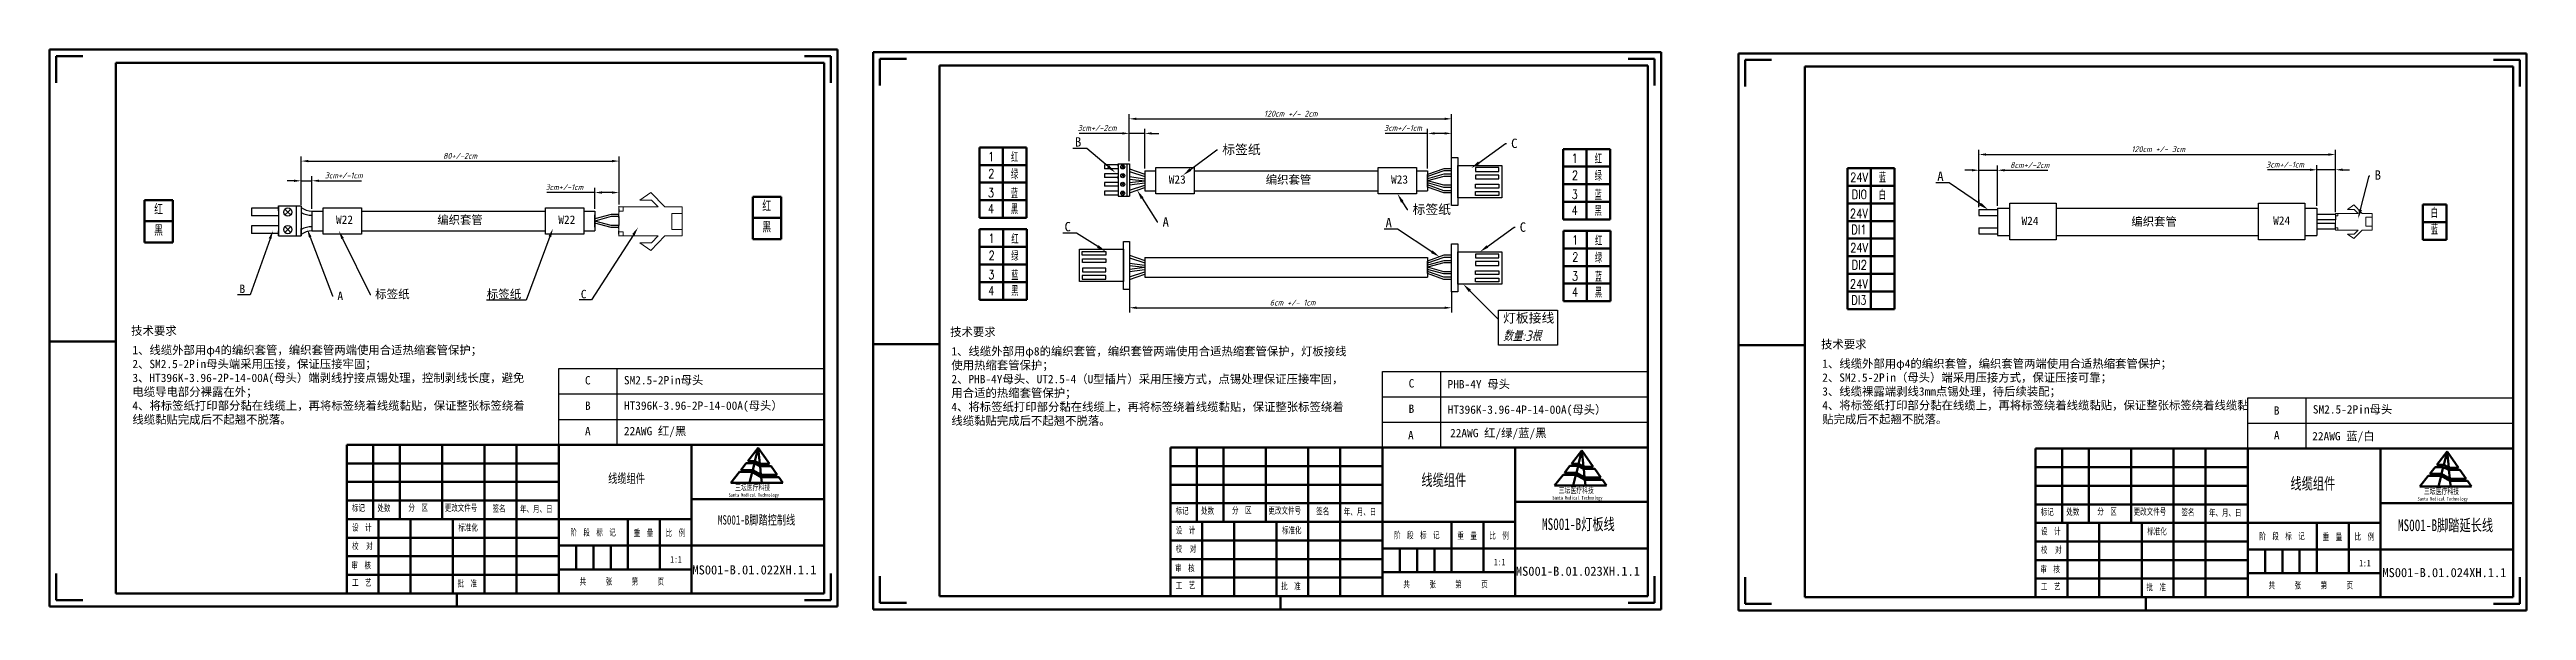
# Model space of a CAD drawing. Header units: millimetres. Extents: x 15931 to 18096, y 1463 to 3040.
# Drawn here: x 17030 to 18085, y 1992 to 2231 of the extents above; entities that cross this region are included whole.
import ezdxf
from ezdxf import colors
from ezdxf.entities.mleader import LeaderData, LeaderLine
from ezdxf.enums import TextEntityAlignment as Align
from ezdxf.math import Vec2, Vec3

# ---------------------------------------------------------------- set-up
doc = ezdxf.new("R2010")
doc.units = ezdxf.units.MM
doc.layers.add('7标注层', color=4, linetype='Continuous')
doc.layers.add('dim', color=82, linetype='Continuous', lineweight=9)
doc.layers.add('总内框线', color=7, linetype='Continuous', lineweight=50)
doc.styles.add('GB', font='gbeitc.shx', dxfattribs={"bigfont": 'gbcbig.shx'})
doc.styles.add('SLDTEXTSTYLE1', font='TXT', dxfattribs={"width": 0.7})
doc.styles.get("Standard").update_dxf_attribs({"font": 'simfang.ttf'})
doc.styles.add('TXT08', font='txt.shx', dxfattribs={"width": 0.8, "bigfont": 'gbcbig.shx'})
doc.dimstyles.new('GB', dxfattribs={"dimtxt": 2.5, "dimasz": 3, "dimexe": 2, "dimexo": 1, "dimgap": 1, "dimtad": 1, "dimtoh": 1, "dimdsep": 46, "dimtxsty": 'GB', "dimcen": 2.5, "dimclrd": 1, "dimclre": 3, "dimclrt": 6, "dimadec": 0, "dimazin": 0, "dimtfac": 1, "dimtmove": 0, "dimatfit": 3, "dimfxl": 4, "dimarcsym": 0})

msp = doc.modelspace()

# ---------------------------------------------------------------- texts
at = {"style": 'GB'}
msp.add_text('数量:3根', height=4.5276, dxfattribs=at).set_placement((17649.424, 2106.874))
at = {"layer": 'dim', "color": 6, "style": 'TXT08', "width": 0.8}
for s, height, p in [('1', 3.853, (17431.332, 2185.502)), ('红', 3.853, (17441.365, 2185.502)), ('1', 3.853, (17680.021, 2184.828)), ('红', 3.853, (17690.054, 2184.828)), ('2', 3.853, (17431.417, 2178.243)), ('绿', 3.853, (17441.317, 2178.243)), ('2', 3.853, (17680.105, 2177.569)), ('绿', 3.853, (17690.005, 2177.569)), ('24V', 3.8535, (17801.126, 2176.652)), ('蓝', 3.853, (17811.071, 2176.852)), ('红', 4.636, (17076.635, 2163.276)), ('红', 4.636, (17335.729, 2164.693)), ('4', 3.853, (17431.236, 2163.29)), ('3', 3.853, (17431.265, 2170.115)), ('黑', 3.853, (17441.268, 2163.29)), ('蓝', 3.853, (17441.297, 2170.115)), ('4', 3.853, (17679.924, 2162.616)), ('3', 3.853, (17679.953, 2169.441)), ('黑', 3.853, (17689.957, 2162.616)), ('蓝', 3.853, (17689.986, 2169.441)), ('DI0', 3.8535, (17801.211, 2169.394)), ('白', 3.853, (17811.034, 2169.441)), ('白', 3.853, (18046.22, 2161.764)), ('黑', 4.636, (17076.635, 2154.253)), ('黑', 4.636, (17335.729, 2155.67)), ('红', 3.853, (17441.489, 2150.644)), ('24V', 3.8535, (17801.058, 2161.265)), ('DI1', 3.8535, (17801.029, 2154.441)), ('蓝', 3.853, (18046.243, 2154.72)), ('2', 3.853, (17431.541, 2143.385)), ('1', 3.853, (17431.456, 2150.644)), ('绿', 3.853, (17441.44, 2143.385)), ('2', 3.853, (17680.229, 2142.711)), ('1', 3.853, (17680.144, 2149.969)), ('绿', 3.853, (17690.129, 2142.711)), ('红', 3.853, (17690.177, 2149.969)), ('24V', 3.8535, (17801.126, 2146.652)), ('3', 3.853, (17431.388, 2135.257)), ('蓝', 3.853, (17441.421, 2135.257)), ('3', 3.853, (17680.077, 2134.582)), ('蓝', 3.853, (17690.109, 2134.582)), ('24V', 3.8535, (17801.058, 2131.265)), ('DI2', 3.8535, (17801.211, 2139.394)), ('4', 3.853, (17431.359, 2128.432)), ('黑', 3.853, (17441.392, 2128.432)), ('4', 3.853, (17680.048, 2127.758)), ('黑', 3.853, (17690.08, 2127.758)), ('DI3', 3.8535, (17801.029, 2124.441))]:
    msp.add_text(s, height=height, dxfattribs=at).set_placement(p, align=Align.MIDDLE)
at = {"layer": '总内框线', "color": 6, "attachment_point": 1}
for s, insert, char_height, width, style in [('{\\fSimSun|b0|i0|c134|p54;W23}', (17507.007, 2177.541), 3.55114, 132.12967, 'GB'), ('{\\fSimSun|b0|i0|c134|p2;编织套管}', (17548.334, 2177.441), 3.55114, 132.12967, 'GB'), ('{\\fSimSun|b0|i0|c134|p54;W23}', (17601.718, 2177.541), 3.55114, 132.12967, 'GB'), ('{\\fSimSun|b0|i0|c134|p54;W22}', (17152.228, 2160.407), 3.55114, 132.12967, 'GB'), ('{\\fSimSun|b0|i0|c134|p2;编织套管}', (17195.393, 2160.307), 3.55114, 132.12967, 'GB'), ('{\\fSimSun|b0|i0|c134|p54;W22}', (17246.939, 2160.407), 3.55114, 132.12967, 'GB'), ('{\\fSimSun|b0|i0|c134|p54;W24}', (17870.302, 2159.925), 3.55114, 132.12967, 'GB'), ('{\\fSimSun|b0|i0|c134|p2;编织套管}', (17917.1, 2159.627), 3.55114, 132.12967, 'GB'), ('{\\fSimSun|b0|i0|c134|p54;W24}', (17977.519, 2160.05), 3.55114, 132.12967, 'GB'), ('{\\fSimSun|b0|i0|c134|p2;技术要求}', (17064.972, 2113.086), 3.55114, 132.12967, 'GB'), ('{\\fSimSun|b0|i0|c134|p2;技术要求}', (17413.889, 2112.568), 3.55114, 132.12967, 'GB'), ('{\\fSimSun|b0|i0|c134|p54;1、线缆外部用φ4的编织套管，编织套管两端使用合适热缩套管保护；\\P2、SM2.5-2Pin母头端采用压接，保证压接牢固；\\P3、HT396K-3.96-2P-14-00A(母头）端剥线拧接点锡处理，控制剥线长度，避免电缆导电部分裸露在外；\\P4、将标签纸打印部分黏在线缆上，再将标签绕着线缆黏贴，保证整张标签绕着线缆黏贴完成后不起翘不脱落。}', (17065.485, 2104.846), 3.55114, 169.10438, 'GB'), ('{\\fSimSun|b0|i0|c134|p54;1、线缆外部用φ8的编织套管，编织套管两端使用合适热缩套管保护，灯板接线使用热缩套管保护；\\P2、PHB-4Y母头、UT2.5-4（U型插片）采用压接方式，点锡处理保证压接牢固，用合适的热缩套管保护；\\P4、将标签纸打印部分黏在线缆上，再将标签绕着线缆黏贴，保证整张标签绕着线缆黏贴完成后不起翘不脱落。}', (17414.402, 2104.328), 3.55114, 169.10438, 'GB'), ('{\\fSimSun|b0|i0|c134|p2;技术要求}', (17784.904, 2107.303), 3.55114, 132.12967, 'GB'), ('{\\fSimSun|b0|i0|c134|p2;C}', (17258.297, 2091.986), 3.55114, 8.0267, 'GB'), ('{\\fSimSun|b0|i0|c134|p54;SM2.5-2Pin母头}', (17274.881, 2092.012), 3.55114, 47.30749, 'GB'), ('{\\fSimSun|b0|i0|c134|p2;C}', (17609.204, 2090.685), 3.55114, 8.0267, 'GB'), ('{\\fSimSun|b0|i0|c134|p54;PHB-4Y 母头}', (17625.789, 2090.304), 3.55114, 66.09684, 'GB'), ('{\\fSimSun|b0|i0|c134|p2;1、线缆外部用φ4的编织套管，编织套管两端使用合适热缩套管保护；\\P2、SM2.5-2Pin（母头）端采用压接方式，保证压接可靠；\\P3、线缆裸露端剥线3mm点锡处理，待后续装配；\\P4、将标签纸打印部分黏在线缆上，再将标签绕着线缆黏贴，保证整张标签绕着线缆黏贴完成后不起翘不脱落。}', (17785.417, 2099.064), 3.55114, 183.38386, 'GB'), ('{\\fSimSun|b0|i0|c134|p2;B}', (17258.297, 2081.158), 3.55114, 8.0267, 'GB'), ('{\\fSimSun|b0|i0|c134|p54;HT396K-3.96-2P-14-00A(母头）}', (17274.881, 2081.184), 3.55114, 70.84831, 'GB'), ('{\\fSimSun|b0|i0|c134|p2;B}', (17609.204, 2079.857), 3.55114, 8.0267, 'GB'), ('{\\fSimSun|b0|i0|c134|p54;HT396K-3.96-4P-14-00A(母头）}', (17625.789, 2079.476), 3.55114, 76.49083, 'GB'), ('{\\fSimSun|b0|i0|c134|p2;B}', (17977.797, 2079.092), 3.55114, 8.0267, 'GB'), ('{\\fSimSun|b0|i0|c134|p54;SM2.5-2Pin母头}', (17994.419, 2079.584), 3.55114, 64.25618, 'GB'), ('{\\fSimSun|b0|i0|c134|p2;A}', (17258.297, 2070.33), 3.55114, 8.0267, 'GB'), ('{\\fSimSun|b0|i0|c134|p54;22AWG 红/黑}', (17274.881, 2070.356), 3.55114, 47.30749, 'GB'), ('{\\fSimSun|b0|i0|c134|p2;A}', (17608.946, 2068.556), 3.55114, 8.0267, 'GB'), ('{\\fSimSun|b0|i0|c134|p54;22AWG 红/绿/蓝/黑}', (17626.857, 2069.511), 3.55114, 74.40763, 'GB'), ('{\\fSimSun|b0|i0|c134|p2;A}', (17977.835, 2068.578), 3.55114, 8.0267, 'GB'), ('{\\fSimSun|b0|i0|c134|p2;22AWG 蓝/白}', (17994.167, 2068.18), 3.55114, 52.32942, 'GB'), ('{\\fSimSun|b0|i0|c134|p2;线缆组件}', (17268.181, 2050.446), 4, 94.62992, 'SLDTEXTSTYLE1'), ('{\\fSimSun|b0|i0|c134|p2;线缆组件}', (17614.654, 2050.237), 5, 94.62992, 'SLDTEXTSTYLE1'), ('{\\fSimSun|b0|i0|c134|p2;线缆组件}', (17984.895, 2048.731), 5, 94.62992, 'SLDTEXTSTYLE1'), ('{\\fSimSun|b0|i0|c134|p2;标记}', (17158.996, 2037.207), 2.82588, 105.14436, 'SLDTEXTSTYLE1'), ('{\\fSimSun|b0|i0|c134|p2;处数}', (17169.872, 2037.224), 2.82588, 105.14436, 'SLDTEXTSTYLE1'), ('{\\fSimSun|b0|i0|c134|p2;分\u3000区}', (17183.053, 2037.364), 2.82588, 105.14436, 'SLDTEXTSTYLE1'), ('{\\fSimSun|b0|i0|c134|p2;更改文件号}', (17198.578, 2037.302), 2.82588, 105.14436, 'SLDTEXTSTYLE1'), ('{\\fSimSun|b0|i0|c134|p2;签名}', (17218.906, 2037.01), 2.82588, 105.14436, 'SLDTEXTSTYLE1'), ('{\\fSimSun|b0|i0|c134|p2;年、月、日}', (17230.656, 2036.791), 2.82588, 105.14436, 'SLDTEXTSTYLE1'), ('{\\fSimSun|b0|i0|c134|p2;设\u3000计}', (17159.064, 2028.909), 2.82588, 105.14436, 'SLDTEXTSTYLE1'), ('{\\fSimSun|b0|i0|c134|p2;标准化}', (17204.361, 2028.893), 2.82588, 105.14436, 'SLDTEXTSTYLE1'), ('{\\fSimSun|b0|i0|c134|p2;阶\u3000段\u3000标\u3000记}', (17252.08, 2026.821), 2.82588, 105.14436, 'SLDTEXTSTYLE1'), ('{\\fSimSun|b0|i0|c134|p2;重\u3000量}', (17279.076, 2026.563), 2.82588, 105.14436, 'SLDTEXTSTYLE1'), ('{\\fSimSun|b0|i0|c134|p2;比\u3000例}', (17292.699, 2026.641), 2.82588, 105.14436, 'SLDTEXTSTYLE1'), ('{\\fSimSun|b0|i0|c134|p54;MS001-B脚踏控制线}', (17314.968, 2032.727), 4, 94.62992, 'SLDTEXTSTYLE1'), ('{\\fSimSun|b0|i0|c134|p2;标记}', (17509.904, 2036.031), 2.82588, 105.14436, 'SLDTEXTSTYLE1'), ('{\\fSimSun|b0|i0|c134|p2;设\u3000计}', (17509.971, 2027.733), 2.82588, 105.14436, 'SLDTEXTSTYLE1'), ('{\\fSimSun|b0|i0|c134|p2;处数}', (17520.779, 2036.048), 2.82588, 105.14436, 'SLDTEXTSTYLE1'), ('{\\fSimSun|b0|i0|c134|p2;分\u3000区}', (17533.96, 2036.188), 2.82588, 105.14436, 'SLDTEXTSTYLE1'), ('{\\fSimSun|b0|i0|c134|p2;更改文件号}', (17549.485, 2036.126), 2.82588, 105.14436, 'SLDTEXTSTYLE1'), ('{\\fSimSun|b0|i0|c134|p2;标准化}', (17555.269, 2027.717), 2.82588, 105.14436, 'SLDTEXTSTYLE1'), ('{\\fSimSun|b0|i0|c134|p2;签名}', (17569.814, 2035.834), 2.82588, 105.14436, 'SLDTEXTSTYLE1'), ('{\\fSimSun|b0|i0|c134|p2;年、月、日}', (17581.563, 2035.615), 2.82588, 105.14436, 'SLDTEXTSTYLE1'), ('{\\fSimSun|b0|i0|c134|p54;MS001-B灯板线}', (17666.036, 2031.412), 5, 94.62992, 'SLDTEXTSTYLE1'), ('{\\fSimSun|b0|i0|c134|p2;标记}', (17878.534, 2035.579), 2.82588, 105.14436, 'SLDTEXTSTYLE1'), ('{\\fSimSun|b0|i0|c134|p2;设\u3000计}', (17878.602, 2027.282), 2.82588, 105.14436, 'SLDTEXTSTYLE1'), ('{\\fSimSun|b0|i0|c134|p2;处数}', (17889.41, 2035.596), 2.82588, 105.14436, 'SLDTEXTSTYLE1'), ('{\\fSimSun|b0|i0|c134|p2;分\u3000区}', (17902.591, 2035.736), 2.82588, 105.14436, 'SLDTEXTSTYLE1'), ('{\\fSimSun|b0|i0|c134|p2;更改文件号}', (17918.116, 2035.675), 2.82588, 105.14436, 'SLDTEXTSTYLE1'), ('{\\fSimSun|b0|i0|c134|p2;标准化}', (17923.899, 2027.265), 2.82588, 105.14436, 'SLDTEXTSTYLE1'), ('{\\fSimSun|b0|i0|c134|p2;签名}', (17938.444, 2035.383), 2.82588, 105.14436, 'SLDTEXTSTYLE1'), ('{\\fSimSun|b0|i0|c134|p2;年、月、日}', (17950.194, 2035.164), 2.82588, 105.14436, 'SLDTEXTSTYLE1'), ('{\\fSimSun|b0|i0|c134|p54;MS001-B脚踏延长线}', (18030.698, 2030.95), 5, 94.62992, 'SLDTEXTSTYLE1'), ('{\\fSimSun|b0|i0|c134|p2;校  对}', (17159.064, 2020.997), 2.82588, 105.14436, 'SLDTEXTSTYLE1'), ('{\\fSimSun|b0|i0|c134|p2;校  对}', (17509.971, 2019.821), 2.82588, 105.14436, 'SLDTEXTSTYLE1'), ('{\\fSimSun|b0|i0|c134|p2;阶\u3000段\u3000标\u3000记}', (17602.987, 2025.645), 2.82588, 105.14436, 'SLDTEXTSTYLE1'), ('{\\fSimSun|b0|i0|c134|p2;重\u3000量}', (17629.983, 2025.387), 2.82588, 105.14436, 'SLDTEXTSTYLE1'), ('{\\fSimSun|b0|i0|c134|p2;比\u3000例}', (17643.606, 2025.465), 2.82588, 105.14436, 'SLDTEXTSTYLE1'), ('{\\fSimSun|b0|i0|c134|p2;校  对}', (17878.602, 2019.369), 2.82588, 105.14436, 'SLDTEXTSTYLE1'), ('{\\fSimSun|b0|i0|c134|p2;阶\u3000段\u3000标\u3000记}', (17971.618, 2025.194), 2.82588, 105.14436, 'SLDTEXTSTYLE1'), ('{\\fSimSun|b0|i0|c134|p2;重\u3000量}', (17998.614, 2024.935), 2.82588, 105.14436, 'SLDTEXTSTYLE1'), ('{\\fSimSun|b0|i0|c134|p2;比\u3000例}', (18012.237, 2025.014), 2.82588, 105.14436, 'SLDTEXTSTYLE1'), ('{\\fSimSun|b0|i0|c134|p2;审\u3000核}', (17158.833, 2012.781), 2.82588, 105.14436, 'SLDTEXTSTYLE1'), ('{\\fSimSun|b0|i0|c134|p2;工\u3000艺}', (17159.064, 2005.449), 2.82588, 105.14436, 'SLDTEXTSTYLE1'), ('{\\fSimSun|b0|i0|c134|p2;批\u3000准}', (17204.015, 2005.09), 2.82588, 105.14436, 'SLDTEXTSTYLE1'), ('{\\fSimSun|b0|i0|c134|p2;共\u3000\u3000\u3000张\u3000\u3000\u3000第\u3000\u3000\u3000页}', (17256.028, 2005.881), 2.82588, 105.14436, 'SLDTEXTSTYLE1'), ('{\\fSimSun|b0|i0|c134|p2;1:1}', (17294.661, 2015.338), 2.82588, 105.14436, 'SLDTEXTSTYLE1'), ('{\\fSimSun|b0|i0|c134|p54;\\W1;MS001-B.01.022XH.1.1}', (17304.073, 2011.364), 3.88422, 60.21792, 'SLDTEXTSTYLE1'), ('{\\fSimSun|b0|i0|c134|p2;审\u3000核}', (17509.741, 2011.605), 2.82588, 105.14436, 'SLDTEXTSTYLE1'), ('{\\fSimSun|b0|i0|c134|p2;共\u3000\u3000\u3000张\u3000\u3000\u3000第\u3000\u3000\u3000页}', (17606.936, 2004.705), 2.82588, 105.14436, 'SLDTEXTSTYLE1'), ('{\\fSimSun|b0|i0|c134|p2;1:1}', (17645.568, 2014.162), 2.82588, 105.14436, 'SLDTEXTSTYLE1'), ('{\\fSimSun|b0|i0|c134|p54;\\W1;MS001-B.01.023XH.1.1}', (17654.909, 2010.8), 3.88422, 60.21792, 'SLDTEXTSTYLE1'), ('{\\fSimSun|b0|i0|c134|p2;审\u3000核}', (17878.371, 2011.153), 2.82588, 105.14436, 'SLDTEXTSTYLE1'), ('{\\fSimSun|b0|i0|c134|p2;1:1}', (18014.199, 2013.71), 2.82588, 105.14436, 'SLDTEXTSTYLE1'), ('{\\fSimSun|b0|i0|c134|p54;\\W1;MS001-B.01.024XH.1.1}', (18024.055, 2010.217), 3.88422, 60.21792, 'SLDTEXTSTYLE1'), ('{\\fSimSun|b0|i0|c134|p2;工\u3000艺}', (17509.971, 2004.273), 2.82588, 105.14436, 'SLDTEXTSTYLE1'), ('{\\fSimSun|b0|i0|c134|p2;批\u3000准}', (17554.923, 2003.914), 2.82588, 105.14436, 'SLDTEXTSTYLE1'), ('{\\fSimSun|b0|i0|c134|p2;工\u3000艺}', (17878.602, 2003.822), 2.82588, 105.14436, 'SLDTEXTSTYLE1'), ('{\\fSimSun|b0|i0|c134|p2;批\u3000准}', (17923.553, 2003.462), 2.82588, 105.14436, 'SLDTEXTSTYLE1'), ('{\\fSimSun|b0|i0|c134|p2;共\u3000\u3000\u3000张\u3000\u3000\u3000第\u3000\u3000\u3000页}', (17975.566, 2004.254), 2.82588, 105.14436, 'SLDTEXTSTYLE1')]:
    msp.add_mtext(s, dxfattribs=dict(at, insert=insert, char_height=char_height, width=width, style=style))
at = {"layer": '总内框线', "color": 5, "char_height": 1.55649, "attachment_point": 1, "style": 'SLDTEXTSTYLE1'}
for insert in [(17319.536, 2042.105), (17670.443, 2040.929), (18039.074, 2040.477)]:
    msp.add_mtext('Santa Medical Technology', dxfattribs=dict(at, insert=insert))
at = {"layer": '总内框线', "color": 5, "char_height": 2.54329, "width": 94.62992, "attachment_point": 1, "style": 'SLDTEXTSTYLE1'}
for insert in [(17322.233, 2045.807), (17673.14, 2044.631), (18041.771, 2044.18)]:
    msp.add_mtext('{\\fSimSun|b0|i0|c134|p2;三坛医疗科技}', dxfattribs=dict(at, insert=insert))

# ---------------------------------------------------------------- blocks, each defined once
blk = doc.blocks.new('*D422')
at = {"color": 3, "lineweight": -2, "transparency": 16777216}
for p, q in [((17490.2, 2183.5), (17490.2, 2203.6)), ((17627.5, 2182.6), (17627.5, 2203.6))]:
    blk.add_line(p, q, dxfattribs=at)
at = {"color": 1, "lineweight": -2, "transparency": 16777216}
blk.add_line((17493.2, 2201.6), (17624.5, 2201.6), dxfattribs=at)
at = {"color": 1, "transparency": 16777216}
for points in [[(17493.2, 2202.1), (17493.2, 2201.1), (17490.2, 2201.6)], [(17624.5, 2202.1), (17624.5, 2201.1), (17627.5, 2201.6)]]:
    blk.add_solid(points, dxfattribs=at)
at = {"layer": 'Defpoints', "color": 0, "transparency": 16777216}
for p in [(17627.5, 2201.6), (17490.2, 2182.5), (17627.5, 2181.6)]:
    blk.add_point(p, dxfattribs=at)
at = {"color": 6, "transparency": 16777216, "insert": (17559, 2203.8), "char_height": 2.5, "attachment_point": 5, "style": 'GB'}
blk.add_mtext('120cm +/- 2cm', dxfattribs=at)
blk = doc.blocks.new('*D379')
at = {"color": 1, "lineweight": -2, "transparency": 16777216}
for p, q in [((17487.2, 2195.4), (17468.8, 2195.4)), ((17496.8, 2195.4), (17490.2, 2195.4)), ((17499.8, 2195.4), (17502.8, 2195.4))]:
    blk.add_line(p, q, dxfattribs=at)
at = {"color": 3, "lineweight": -2, "transparency": 16777216}
for p, q in [((17490.2, 2183.5), (17490.2, 2197.4)), ((17496.8, 2180.4), (17496.8, 2197.4))]:
    blk.add_line(p, q, dxfattribs=at)
at = {"color": 1, "transparency": 16777216}
for points in [[(17487.2, 2195.9), (17487.2, 2194.9), (17490.2, 2195.4)], [(17499.8, 2195.9), (17499.8, 2194.9), (17496.8, 2195.4)]]:
    blk.add_solid(points, dxfattribs=at)
at = {"layer": 'Defpoints', "color": 0, "transparency": 16777216}
for p in [(17490.2, 2195.4), (17490.2, 2182.5), (17496.8, 2179.4)]:
    blk.add_point(p, dxfattribs=at)
at = {"color": 6, "transparency": 16777216, "insert": (17476.5, 2197.7), "char_height": 2.5, "attachment_point": 5, "style": 'GB'}
blk.add_mtext('3cm+/-2cm', dxfattribs=at)
blk = doc.blocks.new('*D380')
at = {"color": 1, "lineweight": -2, "transparency": 16777216}
for p, q in [((17617.3, 2195.4), (17599.2, 2195.4)), ((17624.5, 2195.4), (17620.3, 2195.4))]:
    blk.add_line(p, q, dxfattribs=at)
at = {"color": 3, "lineweight": -2, "transparency": 16777216}
for p, q in [((17617.3, 2180.4), (17617.3, 2197.4)), ((17627.5, 2182.6), (17627.5, 2197.4))]:
    blk.add_line(p, q, dxfattribs=at)
at = {"color": 1, "transparency": 16777216}
for points in [[(17620.3, 2195.9), (17620.3, 2194.9), (17617.3, 2195.4)], [(17624.5, 2195.9), (17624.5, 2194.9), (17627.5, 2195.4)]]:
    blk.add_solid(points, dxfattribs=at)
at = {"layer": 'Defpoints', "color": 0, "transparency": 16777216}
for p in [(17627.5, 2195.4), (17617.3, 2179.4), (17627.5, 2181.6)]:
    blk.add_point(p, dxfattribs=at)
at = {"color": 6, "transparency": 16777216, "insert": (17606.8, 2197.7), "char_height": 2.5, "attachment_point": 5, "style": 'GB'}
blk.add_mtext('3cm+/-1cm', dxfattribs=at)
blk = doc.blocks.new('*D408')
at = {"color": 3, "lineweight": -2, "transparency": 16777216}
for p, q in [((17137.4, 2164.9), (17137.4, 2185.6)), ((17272.8, 2165.1), (17272.8, 2185.6))]:
    blk.add_line(p, q, dxfattribs=at)
at = {"color": 1, "lineweight": -2, "transparency": 16777216}
blk.add_line((17140.4, 2183.6), (17269.8, 2183.6), dxfattribs=at)
at = {"color": 1, "transparency": 16777216}
for points in [[(17140.4, 2184.1), (17140.4, 2183.1), (17137.4, 2183.6)], [(17269.8, 2184.1), (17269.8, 2183.1), (17272.8, 2183.6)]]:
    blk.add_solid(points, dxfattribs=at)
at = {"layer": 'Defpoints', "color": 0, "transparency": 16777216}
for p in [(17272.8, 2183.6), (17137.4, 2163.9), (17272.8, 2164.1)]:
    blk.add_point(p, dxfattribs=at)
at = {"color": 6, "transparency": 16777216, "insert": (17205.1, 2185.8), "char_height": 2.5, "attachment_point": 5, "style": 'GB'}
blk.add_mtext('80+/-2cm', dxfattribs=at)
blk = doc.blocks.new('*D407')
at = {"layer": '7标注层', "color": 1, "lineweight": -2, "transparency": 16777216}
for p, q in [((17134.4, 2175.2), (17131.4, 2175.2)), ((17137.4, 2175.2), (17142, 2175.2)), ((17145, 2175.2), (17163.1, 2175.2))]:
    blk.add_line(p, q, dxfattribs=at)
at = {"layer": '7标注层', "color": 3, "lineweight": -2, "transparency": 16777216}
for p, q in [((17137.4, 2164.9), (17137.4, 2177.2)), ((17142, 2163.3), (17142, 2177.2))]:
    blk.add_line(p, q, dxfattribs=at)
at = {"layer": '7标注层', "color": 1, "transparency": 16777216}
for points in [[(17134.4, 2175.7), (17134.4, 2174.7), (17137.4, 2175.2)], [(17145, 2175.7), (17145, 2174.7), (17142, 2175.2)]]:
    blk.add_solid(points, dxfattribs=at)
at = {"layer": 'Defpoints', "color": 0, "transparency": 16777216}
for p in [(17142, 2175.2), (17137.4, 2163.9), (17142, 2162.3)]:
    blk.add_point(p, dxfattribs=at)
at = {"layer": '7标注层', "color": 6, "transparency": 16777216, "insert": (17155.5, 2177.5), "char_height": 2.5, "attachment_point": 5, "style": 'GB'}
blk.add_mtext('3cm+/-1cm', dxfattribs=at)
blk = doc.blocks.new('*D409')
at = {"layer": '7标注层', "color": 1, "lineweight": -2, "transparency": 16777216}
for p, q in [((17262.5, 2170.2), (17242, 2170.2)), ((17269.8, 2170.2), (17265.5, 2170.2))]:
    blk.add_line(p, q, dxfattribs=at)
at = {"layer": '7标注层', "color": 3, "lineweight": -2, "transparency": 16777216}
for p, q in [((17262.5, 2163.3), (17262.5, 2172.2)), ((17272.8, 2165.1), (17272.8, 2172.2))]:
    blk.add_line(p, q, dxfattribs=at)
at = {"layer": '7标注层', "color": 1, "transparency": 16777216}
for points in [[(17265.5, 2170.7), (17265.5, 2169.7), (17262.5, 2170.2)], [(17269.8, 2170.7), (17269.8, 2169.7), (17272.8, 2170.2)]]:
    blk.add_solid(points, dxfattribs=at)
at = {"layer": 'Defpoints', "color": 0, "transparency": 16777216}
for p in [(17272.8, 2170.2), (17272.8, 2164.1), (17262.5, 2162.3)]:
    blk.add_point(p, dxfattribs=at)
at = {"layer": '7标注层', "color": 6, "transparency": 16777216, "insert": (17249.5, 2172.5), "char_height": 2.5, "attachment_point": 5, "style": 'GB'}
blk.add_mtext('3cm+/-1cm', dxfattribs=at)
blk = doc.blocks.new('*D421')
at = {"color": 3, "lineweight": -2, "transparency": 16777216}
for p, q in [((17490.3, 2129.3), (17490.3, 2119.1)), ((17627.5, 2127.9), (17627.5, 2119.1))]:
    blk.add_line(p, q, dxfattribs=at)
at = {"color": 1, "lineweight": -2, "transparency": 16777216}
blk.add_line((17493.3, 2121.1), (17624.5, 2121.1), dxfattribs=at)
at = {"color": 1, "transparency": 16777216}
for points in [[(17493.3, 2121.6), (17493.3, 2120.6), (17490.3, 2121.1)], [(17624.5, 2121.6), (17624.5, 2120.6), (17627.5, 2121.1)]]:
    blk.add_solid(points, dxfattribs=at)
at = {"layer": 'Defpoints', "color": 0, "transparency": 16777216}
for p in [(17490.3, 2130.3), (17627.5, 2128.9), (17627.5, 2121.1)]:
    blk.add_point(p, dxfattribs=at)
at = {"color": 6, "transparency": 16777216, "insert": (17559.8, 2123.3), "char_height": 2.5, "attachment_point": 5, "style": 'GB'}
blk.add_mtext('6cm +/- 1cm', dxfattribs=at)
blk = doc.blocks.new('*D381')
at = {"color": 3, "lineweight": -2, "transparency": 16777216}
for p, q in [((17852.2, 2166.9), (17852.2, 2188.4)), ((18004.1, 2161.9), (18004.1, 2188.4))]:
    blk.add_line(p, q, dxfattribs=at)
at = {"color": 1, "lineweight": -2, "transparency": 16777216}
blk.add_line((17855.2, 2186.4), (18001.1, 2186.4), dxfattribs=at)
at = {"color": 1, "transparency": 16777216}
for points in [[(17855.2, 2186.9), (17855.2, 2185.9), (17852.2, 2186.4)], [(18001.1, 2186.9), (18001.1, 2185.9), (18004.1, 2186.4)]]:
    blk.add_solid(points, dxfattribs=at)
at = {"layer": 'Defpoints', "color": 0, "transparency": 16777216}
for p in [(18004.1, 2186.4), (17852.2, 2165.9), (18004.1, 2160.9)]:
    blk.add_point(p, dxfattribs=at)
at = {"color": 6, "transparency": 16777216, "insert": (17928.6, 2188.7), "char_height": 2.5, "attachment_point": 5, "style": 'GB'}
blk.add_mtext('120cm +/- 3cm', dxfattribs=at)
blk = doc.blocks.new('*D382')
at = {"color": 1, "lineweight": -2, "transparency": 16777216}
for p, q in [((17849.2, 2179.7), (17846.2, 2179.7)), ((17852.2, 2179.7), (17860.1, 2179.7)), ((17863.1, 2179.7), (17881.5, 2179.7))]:
    blk.add_line(p, q, dxfattribs=at)
at = {"color": 3, "lineweight": -2, "transparency": 16777216}
for p, q in [((17852.2, 2163.9), (17852.2, 2181.7)), ((17860.1, 2164.6), (17860.1, 2181.7))]:
    blk.add_line(p, q, dxfattribs=at)
at = {"color": 1, "transparency": 16777216}
for points in [[(17849.2, 2180.2), (17849.2, 2179.2), (17852.2, 2179.7)], [(17863.1, 2180.2), (17863.1, 2179.2), (17860.1, 2179.7)]]:
    blk.add_solid(points, dxfattribs=at)
at = {"layer": 'Defpoints', "color": 0, "transparency": 16777216}
for p in [(17860.1, 2179.7), (17860.1, 2163.6), (17852.2, 2162.9)]:
    blk.add_point(p, dxfattribs=at)
at = {"color": 6, "transparency": 16777216, "insert": (17873.8, 2181.9), "char_height": 2.5, "attachment_point": 5, "style": 'GB'}
blk.add_mtext('8cm+/-2cm', dxfattribs=at)
blk = doc.blocks.new('*D383')
at = {"color": 1, "lineweight": -2, "transparency": 16777216}
for p, q in [((17993.2, 2179.9), (17975.1, 2179.9)), ((18004.1, 2179.9), (17996.2, 2179.9)), ((18007.1, 2179.9), (18010.1, 2179.9))]:
    blk.add_line(p, q, dxfattribs=at)
at = {"color": 3, "lineweight": -2, "transparency": 16777216}
for p, q in [((17996.2, 2164.6), (17996.2, 2181.9)), ((18004.1, 2162.3), (18004.1, 2181.9))]:
    blk.add_line(p, q, dxfattribs=at)
at = {"color": 1, "transparency": 16777216}
for points in [[(17993.2, 2180.4), (17993.2, 2179.4), (17996.2, 2179.9)], [(18007.1, 2180.4), (18007.1, 2179.4), (18004.1, 2179.9)]]:
    blk.add_solid(points, dxfattribs=at)
at = {"layer": 'Defpoints', "color": 0, "transparency": 16777216}
for p in [(18004.1, 2179.9), (17996.2, 2163.6), (18004.1, 2161.3)]:
    blk.add_point(p, dxfattribs=at)
at = {"color": 6, "transparency": 16777216, "insert": (17982.6, 2182.1), "char_height": 2.5, "attachment_point": 5, "style": 'GB'}
blk.add_mtext('3cm+/-1cm', dxfattribs=at)

# ---------------------------------------------------------------- dimensions: what is measured, and where the dimension line sits
for base, p1, p2, text, picture, middle in [((17627.529, 2201.594), (17490.248, 2182.474), (17627.529, 2181.586), '120cm +/- 2cm', '*D422', (17558.967, 2201.594)), ((17627.45, 2121.075), (17490.326, 2130.285), (17627.45, 2128.865), '6cm +/- 1cm', '*D421', (17559.765, 2121.075))]:
    dim = msp.add_linear_dim(base=base, p1=p1, p2=p2, text=text, dimstyle='GB', override={"dimscale": 0})
    dim.commit()
    dim.dimension.update_dxf_attribs({"geometry": picture, "text_midpoint": middle, "dimtype": 160})
for base, p1, p2, text, picture, middle in [((17490.248, 2195.443), (17496.759, 2179.428), (17490.248, 2182.474), '3cm+/-2cm', '*D379', (17476.503, 2197.693)), ((17272.75, 2183.558), (17137.379, 2163.855), (17272.75, 2164.058), '80+/-2cm', '*D408', (17205.065, 2185.808)), ((17860.073, 2179.663), (17852.154, 2162.936), (17860.073, 2163.555), '8cm+/-2cm', '*D382', (17873.766, 2181.913))]:
    dim = msp.add_linear_dim(base=base, p1=p1, p2=p2, text=text, dimstyle='GB')
    dim.commit()
    dim.dimension.update_dxf_attribs({"geometry": picture, "text_midpoint": middle})
for base, p1, p2, text, picture, middle in [((17627.529, 2195.443), (17617.292, 2179.428), (17627.529, 2181.586), '3cm+/-1cm', '*D380', (17606.755, 2195.443)), ((18004.074, 2186.414), (17852.154, 2165.883), (18004.074, 2160.891), '120cm +/- 3cm', '*D381', (17928.622, 2186.414)), ((18004.074, 2179.9), (17996.155, 2163.555), (18004.074, 2161.334), '3cm+/-1cm', '*D383', (17982.618, 2179.9))]:
    dim = msp.add_linear_dim(base=base, p1=p1, p2=p2, text=text, dimstyle='GB')
    dim.commit()
    dim.dimension.update_dxf_attribs({"geometry": picture, "text_midpoint": middle, "dimtype": 160})
at = {"layer": '7标注层'}
dim = msp.add_linear_dim(base=(17141.98, 2175.248), p1=(17137.379, 2163.855), p2=(17141.98, 2162.294), text='3cm+/-1cm', dimstyle='GB', dxfattribs=at)
dim.commit()
dim.dimension.update_dxf_attribs({"geometry": '*D407', "text_midpoint": (17155.516, 2177.498)})
dim = msp.add_linear_dim(base=(17272.75, 2170.246), p1=(17262.513, 2162.294), p2=(17272.75, 2164.058), text='3cm+/-1cm', dimstyle='GB', dxfattribs=at)
dim.commit()
dim.dimension.update_dxf_attribs({"geometry": '*D409', "text_midpoint": (17249.521, 2170.246), "dimtype": 160})

# ---------------------------------------------------------------- linework, layer by layer
at = {"color": 3, "lineweight": 60}
for p, q in [((17426.326, 2189.404), (17426.326, 2174.404)), ((17436.358, 2189.404), (17426.326, 2189.404)), ((17436.358, 2189.404), (17436.358, 2174.404)), ((17446.391, 2189.404), (17436.358, 2189.404)), ((17436.358, 2189.404), (17436.358, 2174.404)), ((17446.391, 2189.404), (17446.391, 2174.404)), ((17675.014, 2188.73), (17675.014, 2173.73)), ((17685.047, 2188.73), (17675.014, 2188.73)), ((17685.047, 2188.73), (17685.047, 2173.73)), ((17695.079, 2188.73), (17685.047, 2188.73)), ((17685.047, 2188.73), (17685.047, 2173.73)), ((17695.079, 2188.73), (17695.079, 2173.73)), ((17436.358, 2181.904), (17426.326, 2181.904)), ((17436.358, 2174.404), (17426.326, 2174.404)), ((17426.326, 2159.404), (17426.326, 2174.404)), ((17446.391, 2181.904), (17436.358, 2181.904)), ((17446.391, 2174.404), (17436.358, 2174.404)), ((17436.358, 2159.404), (17436.358, 2174.404)), ((17436.358, 2159.404), (17436.358, 2174.404)), ((17436.358, 2174.404), (17436.358, 2159.404)), ((17446.391, 2159.404), (17446.391, 2174.404)), ((17446.391, 2174.404), (17446.391, 2159.404)), ((17685.047, 2181.23), (17675.014, 2181.23)), ((17695.079, 2181.23), (17685.047, 2181.23)), ((17796.119, 2180.555), (17796.119, 2165.555)), ((17806.152, 2180.555), (17796.119, 2180.555)), ((17806.152, 2180.555), (17806.152, 2165.555)), ((17816.185, 2180.555), (17806.152, 2180.555)), ((17806.152, 2180.555), (17806.152, 2165.555)), ((17816.185, 2180.555), (17816.185, 2165.555)), ((17070.687, 2166.994), (17070.687, 2148.948)), ((17082.756, 2166.994), (17070.687, 2166.994)), ((17070.687, 2166.994), (17070.687, 2148.948)), ((17082.756, 2166.994), (17082.756, 2148.948)), ((17329.78, 2168.41), (17329.78, 2150.364)), ((17341.85, 2168.41), (17329.78, 2168.41)), ((17329.78, 2168.41), (17329.78, 2150.364)), ((17341.85, 2168.41), (17341.85, 2150.364)), ((17436.358, 2166.904), (17426.326, 2166.904)), ((17446.391, 2166.904), (17436.358, 2166.904)), ((17685.047, 2173.73), (17675.014, 2173.73)), ((17675.014, 2158.73), (17675.014, 2173.73)), ((17685.047, 2166.23), (17675.014, 2166.23)), ((17695.079, 2173.73), (17685.047, 2173.73)), ((17685.047, 2158.73), (17685.047, 2173.73)), ((17685.047, 2158.73), (17685.047, 2173.73)), ((17685.047, 2173.73), (17685.047, 2158.73)), ((17695.079, 2166.23), (17685.047, 2166.23)), ((17695.079, 2158.73), (17695.079, 2173.73)), ((17695.079, 2173.73), (17695.079, 2158.73)), ((17806.152, 2173.055), (17796.119, 2173.055)), ((17806.152, 2165.555), (17796.119, 2165.555)), ((17796.119, 2150.555), (17796.119, 2165.555)), ((17816.185, 2173.055), (17806.152, 2173.055)), ((17816.185, 2165.555), (17806.152, 2165.555)), ((17806.152, 2150.555), (17806.152, 2165.555)), ((17806.152, 2150.555), (17806.152, 2165.555)), ((17806.152, 2165.555), (17806.152, 2150.555)), ((17816.185, 2150.555), (17816.185, 2165.555)), ((17816.185, 2165.555), (17816.185, 2150.555)), ((18041.333, 2157.603), (18041.333, 2165.103)), ((18051.366, 2165.103), (18041.333, 2165.103)), ((18051.366, 2157.603), (18051.366, 2165.103)), ((17082.756, 2157.971), (17070.687, 2157.971)), ((17341.85, 2159.387), (17329.78, 2159.387)), ((17436.358, 2159.404), (17426.326, 2159.404)), ((17426.449, 2154.546), (17426.449, 2139.546)), ((17436.482, 2154.546), (17426.449, 2154.546)), ((17446.391, 2159.404), (17436.358, 2159.404)), ((17436.482, 2154.546), (17436.482, 2139.546)), ((17446.514, 2154.546), (17436.482, 2154.546)), ((17436.482, 2154.546), (17436.482, 2139.546)), ((17446.514, 2154.546), (17446.514, 2139.546)), ((17685.047, 2158.73), (17675.014, 2158.73)), ((17675.138, 2153.872), (17675.138, 2138.872)), ((17685.17, 2153.872), (17675.138, 2153.872)), ((17695.079, 2158.73), (17685.047, 2158.73)), ((17685.17, 2153.872), (17685.17, 2138.872)), ((17695.203, 2153.872), (17685.17, 2153.872)), ((17685.17, 2153.872), (17685.17, 2138.872)), ((17695.203, 2153.872), (17695.203, 2138.872)), ((17806.152, 2158.055), (17796.119, 2158.055)), ((17816.185, 2158.055), (17806.152, 2158.055)), ((18051.366, 2157.603), (18041.333, 2157.603)), ((18041.333, 2150.103), (18041.333, 2157.603)), ((18051.366, 2150.103), (18051.366, 2157.603)), ((17082.756, 2148.948), (17070.687, 2148.948)), ((17082.756, 2148.948), (17070.687, 2148.948)), ((17341.85, 2150.364), (17329.78, 2150.364)), ((17341.85, 2150.364), (17329.78, 2150.364)), ((17436.482, 2147.046), (17426.449, 2147.046)), ((17446.514, 2147.046), (17436.482, 2147.046)), ((17685.17, 2146.372), (17675.138, 2146.372)), ((17695.203, 2146.372), (17685.17, 2146.372)), ((17806.152, 2150.555), (17796.119, 2150.555)), ((17796.119, 2150.555), (17796.119, 2135.555)), ((17806.152, 2150.555), (17796.119, 2150.555)), ((17816.185, 2143.055), (17796.119, 2143.055)), ((17816.185, 2150.555), (17806.152, 2150.555)), ((17806.152, 2150.555), (17806.152, 2135.555)), ((17816.185, 2150.555), (17806.152, 2150.555)), ((17806.152, 2150.555), (17806.152, 2135.555)), ((17816.185, 2150.555), (17816.185, 2135.555)), ((18051.366, 2150.103), (18041.333, 2150.103)), ((17436.482, 2139.546), (17426.449, 2139.546)), ((17426.449, 2124.546), (17426.449, 2139.546)), ((17436.482, 2132.046), (17426.449, 2132.046)), ((17446.514, 2139.546), (17436.482, 2139.546)), ((17436.482, 2124.546), (17436.482, 2139.546)), ((17436.482, 2124.546), (17436.482, 2139.546)), ((17436.482, 2139.546), (17436.482, 2124.546)), ((17446.514, 2132.046), (17436.482, 2132.046)), ((17446.514, 2124.546), (17446.514, 2139.546)), ((17446.514, 2139.546), (17446.514, 2124.546)), ((17685.17, 2138.872), (17675.138, 2138.872)), ((17675.138, 2123.872), (17675.138, 2138.872)), ((17695.203, 2138.872), (17685.17, 2138.872)), ((17685.17, 2123.872), (17685.17, 2138.872)), ((17685.17, 2123.872), (17685.17, 2138.872)), ((17685.17, 2138.872), (17685.17, 2123.872)), ((17695.203, 2123.872), (17695.203, 2138.872)), ((17695.203, 2138.872), (17695.203, 2123.872)), ((17806.152, 2135.555), (17796.119, 2135.555)), ((17796.119, 2120.555), (17796.119, 2135.555)), ((17816.185, 2135.555), (17806.152, 2135.555)), ((17806.152, 2120.555), (17806.152, 2135.555)), ((17806.152, 2120.555), (17806.152, 2135.555)), ((17806.152, 2135.555), (17806.152, 2120.555)), ((17816.185, 2120.555), (17816.185, 2135.555)), ((17816.185, 2135.555), (17816.185, 2120.555)), ((17436.482, 2124.546), (17426.449, 2124.546)), ((17446.514, 2124.546), (17436.482, 2124.546)), ((17685.17, 2131.372), (17675.138, 2131.372)), ((17685.17, 2123.872), (17675.138, 2123.872)), ((17695.203, 2131.372), (17685.17, 2131.372)), ((17695.203, 2123.872), (17685.17, 2123.872)), ((17816.185, 2128.055), (17796.119, 2128.055)), ((17806.152, 2120.555), (17796.119, 2120.555)), ((17816.185, 2120.555), (17806.152, 2120.555))]:
    msp.add_line(p, q, dxfattribs=at)
for p, q in [((17485.426, 2181.941), (17479.67, 2181.941)), ((17479.67, 2181.941), (17479.67, 2180.837)), ((17479.67, 2181.941), (17479.67, 2180.311)), ((17485.426, 2180.311), (17479.67, 2180.311)), ((17479.67, 2178.212), (17479.67, 2176.583)), ((17485.426, 2178.212), (17479.67, 2178.212)), ((17485.426, 2176.583), (17479.67, 2176.583)), ((17479.67, 2174.484), (17479.67, 2172.854)), ((17485.426, 2174.484), (17479.67, 2174.484)), ((17485.426, 2182.474), (17485.426, 2176.049)), ((17485.426, 2182.474), (17490.248, 2182.474)), ((17485.426, 2181.408), (17485.426, 2182.474)), ((17485.426, 2182.474), (17485.426, 2181.941)), ((17485.426, 2180.311), (17485.426, 2178.212)), ((17485.426, 2176.049), (17485.426, 2177.116)), ((17485.426, 2176.583), (17485.426, 2168.859)), ((17487.418, 2181.126), (17486.798, 2181.747)), ((17487.418, 2181.126), (17486.798, 2180.505)), ((17487.418, 2177.397), (17486.798, 2178.018)), ((17487.418, 2177.397), (17486.798, 2176.777)), ((17487.418, 2173.669), (17486.798, 2174.29)), ((17487.418, 2181.126), (17488.039, 2181.747)), ((17487.418, 2181.126), (17488.039, 2180.505)), ((17487.418, 2177.397), (17488.039, 2178.018)), ((17487.418, 2177.397), (17488.039, 2176.777)), ((17487.418, 2173.669), (17488.039, 2174.29)), ((17489.176, 2182.474), (17489.176, 2176.049)), ((17489.176, 2182.474), (17489.176, 2168.593)), ((17490.248, 2182.474), (17490.248, 2168.593)), ((17490.248, 2181.941), (17490.248, 2180.311)), ((17490.248, 2178.212), (17490.248, 2176.583)), ((17490.248, 2174.484), (17490.248, 2172.854)), ((17490.326, 2180.342), (17496.759, 2178.074)), ((17490.326, 2179.223), (17496.759, 2177.052)), ((17490.326, 2176.976), (17496.759, 2176.106)), ((17490.326, 2175.939), (17496.759, 2175.193)), ((17490.326, 2174.448), (17496.759, 2175.193)), ((17490.326, 2173.411), (17496.759, 2174.28)), ((17496.759, 2179.428), (17496.759, 2170.958)), ((17496.759, 2179.428), (17501.562, 2179.428)), ((17517.893, 2179.428), (17539.107, 2179.428)), ((17517.893, 2179.428), (17573.461, 2179.428)), ((17573.461, 2179.428), (17596.274, 2179.428)), ((17612.605, 2179.428), (17617.292, 2179.428)), ((17624.224, 2180.307), (17617.292, 2177.86)), ((17617.292, 2179.428), (17617.292, 2170.958)), ((17624.224, 2179.418), (17617.292, 2176.971)), ((17624.224, 2177.973), (17617.292, 2176.082)), ((17617.292, 2176.971), (17617.292, 2177.86)), ((17624.224, 2177.061), (17617.292, 2175.193)), ((17617.292, 2176.082), (17617.292, 2176.971)), ((17617.292, 2175.193), (17617.292, 2176.082)), ((17624.224, 2173.31), (17617.292, 2175.193)), ((17617.292, 2174.304), (17617.292, 2175.193)), ((17624.224, 2172.398), (17617.292, 2174.304)), ((17617.292, 2173.416), (17617.292, 2174.304)), ((17627.529, 2180.307), (17624.224, 2180.307)), ((17627.529, 2179.418), (17624.224, 2179.418)), ((17627.529, 2177.973), (17624.224, 2177.973)), ((17627.529, 2177.061), (17624.224, 2177.061)), ((17127.736, 2163.501), (17116.224, 2163.501)), ((17116.224, 2163.501), (17116.224, 2161.294)), ((17116.224, 2163.501), (17116.224, 2160.242)), ((17127.736, 2164.568), (17127.736, 2151.719)), ((17127.736, 2164.568), (17137.379, 2164.568)), ((17127.736, 2162.435), (17127.736, 2164.568)), ((17135.236, 2164.568), (17135.236, 2151.719)), ((17137.379, 2164.568), (17137.379, 2151.719)), ((17137.379, 2164.568), (17137.379, 2158.143)), ((17137.379, 2164.568), (17137.379, 2161.355)), ((17485.426, 2172.854), (17479.67, 2172.854)), ((17479.67, 2170.756), (17479.67, 2169.126)), ((17485.426, 2170.756), (17479.67, 2170.756)), ((17485.426, 2169.126), (17479.67, 2169.126)), ((17485.426, 2172.854), (17485.426, 2170.756)), ((17485.426, 2169.126), (17485.426, 2168.593)), ((17485.426, 2168.593), (17490.248, 2168.593)), ((17487.418, 2173.669), (17486.798, 2173.048)), ((17487.418, 2169.941), (17486.798, 2170.562)), ((17487.418, 2169.941), (17486.798, 2169.32)), ((17487.418, 2173.669), (17488.039, 2173.048)), ((17487.418, 2169.941), (17488.039, 2170.562)), ((17487.418, 2169.941), (17488.039, 2169.32)), ((17490.248, 2170.756), (17490.248, 2169.126)), ((17490.326, 2171.163), (17496.759, 2173.334)), ((17490.326, 2170.045), (17496.759, 2172.312)), ((17496.759, 2170.958), (17501.562, 2170.958)), ((17517.893, 2170.958), (17539.107, 2170.958)), ((17517.893, 2170.958), (17570.68, 2170.958)), ((17570.68, 2170.958), (17596.274, 2170.958)), ((17612.605, 2170.958), (17617.292, 2170.958)), ((17617.292, 2172.527), (17617.292, 2173.416)), ((17624.224, 2170.979), (17617.292, 2173.416)), ((17624.224, 2170.067), (17617.292, 2172.527)), ((17627.529, 2173.31), (17624.224, 2173.31)), ((17627.529, 2172.398), (17624.224, 2172.398)), ((17627.529, 2170.979), (17624.224, 2170.979)), ((17627.529, 2170.067), (17624.224, 2170.067)), ((17852.154, 2167.047), (17852.154, 2164.718)), ((17860.073, 2163.555), (17860.073, 2151.963)), ((17860.073, 2163.555), (17865.279, 2163.555)), ((17885.103, 2163.555), (17935.93, 2163.555)), ((17935.93, 2163.555), (17960.448, 2163.555)), ((17960.448, 2163.555), (17971.244, 2163.555)), ((17991.067, 2163.555), (17996.155, 2163.555)), ((17996.155, 2163.555), (17996.155, 2151.963)), ((17127.736, 2160.242), (17116.224, 2160.242)), ((17116.224, 2156.045), (17116.224, 2152.785)), ((17127.736, 2156.045), (17116.224, 2156.045)), ((17127.736, 2152.785), (17116.224, 2152.785)), ((17127.736, 2151.719), (17127.736, 2153.851)), ((17131.721, 2161.872), (17130.479, 2163.113)), ((17131.721, 2161.872), (17130.479, 2160.63)), ((17131.721, 2154.415), (17130.479, 2155.657)), ((17131.721, 2154.415), (17130.479, 2153.173)), ((17131.721, 2161.872), (17132.963, 2163.113)), ((17131.721, 2161.872), (17132.963, 2160.63)), ((17131.721, 2154.415), (17132.963, 2155.657)), ((17131.721, 2154.415), (17132.963, 2153.173)), ((17137.379, 2158.143), (17137.379, 2151.719)), ((17137.379, 2151.719), (17137.379, 2154.931)), ((17141.98, 2162.294), (17141.98, 2153.824)), ((17141.98, 2162.294), (17146.783, 2162.294)), ((17141.98, 2153.824), (17146.783, 2153.824)), ((17163.114, 2162.294), (17184.328, 2162.294)), ((17163.114, 2162.294), (17218.682, 2162.294)), ((17163.114, 2153.824), (17184.328, 2153.824)), ((17163.114, 2153.824), (17215.901, 2153.824)), ((17215.901, 2153.824), (17241.495, 2153.824)), ((17218.682, 2162.294), (17241.495, 2162.294)), ((17257.826, 2162.294), (17262.513, 2162.294)), ((17257.826, 2153.824), (17262.513, 2153.824)), ((17262.513, 2162.294), (17262.513, 2153.824)), ((17269.445, 2160.839), (17262.513, 2158.948)), ((17262.513, 2159.836), (17262.513, 2160.725)), ((17269.445, 2159.927), (17262.513, 2158.059)), ((17262.513, 2158.948), (17262.513, 2159.836)), ((17262.513, 2158.059), (17262.513, 2158.948)), ((17269.445, 2156.176), (17262.513, 2158.059)), ((17262.513, 2157.17), (17262.513, 2158.059)), ((17269.445, 2155.264), (17262.513, 2157.17)), ((17262.513, 2156.281), (17262.513, 2157.17)), ((17262.513, 2155.392), (17262.513, 2156.281)), ((17272.75, 2160.839), (17269.445, 2160.839)), ((17272.75, 2159.927), (17269.445, 2159.927)), ((17272.75, 2156.176), (17269.445, 2156.176)), ((17272.75, 2155.264), (17269.445, 2155.264)), ((17272.75, 2163.254), (17272.75, 2161.832)), ((17272.75, 2159.496), (17272.75, 2160.918)), ((17272.75, 2159.927), (17272.75, 2156.176)), ((17272.75, 2159.496), (17272.75, 2156.245)), ((17272.75, 2159.496), (17272.75, 2156.607)), ((17272.75, 2154.824), (17272.75, 2156.245)), ((17272.75, 2152.487), (17272.75, 2153.909)), ((17852.154, 2162.936), (17860.073, 2162.936)), ((17852.154, 2162.936), (17852.154, 2160.349)), ((17852.154, 2160.349), (17860.073, 2160.349)), ((17852.154, 2155.168), (17860.073, 2155.168)), ((17852.154, 2155.168), (17852.154, 2152.582)), ((17860.073, 2160.349), (17860.073, 2155.168)), ((18004.074, 2160.891), (17996.155, 2160.891)), ((17996.155, 2160.349), (17996.155, 2155.168)), ((18004.074, 2158.521), (17996.155, 2158.521)), ((17996.155, 2158.521), (17996.155, 2156.997)), ((18004.074, 2156.997), (17996.155, 2156.997)), ((18004.074, 2154.627), (17996.155, 2154.627)), ((18004.074, 2160.891), (18004.074, 2158.521)), ((18004.074, 2154.627), (18004.074, 2156.997)), ((17127.736, 2151.719), (17137.379, 2151.719)), ((17490.326, 2143.489), (17496.759, 2141.221)), ((17490.326, 2142.371), (17496.759, 2140.199)), ((17496.759, 2142.575), (17496.759, 2134.105)), ((17496.759, 2142.575), (17517.893, 2142.575)), ((17517.893, 2142.575), (17539.107, 2142.575)), ((17517.893, 2142.575), (17573.461, 2142.575)), ((17573.461, 2142.575), (17612.605, 2142.575)), ((17612.605, 2142.575), (17617.292, 2142.575)), ((17624.224, 2143.454), (17617.292, 2141.007)), ((17617.292, 2142.575), (17617.292, 2134.105)), ((17624.224, 2142.565), (17617.292, 2140.118)), ((17627.529, 2143.454), (17624.224, 2143.454)), ((17627.529, 2142.565), (17624.224, 2142.565)), ((17852.154, 2152.582), (17860.073, 2152.582)), ((17860.073, 2151.963), (17865.279, 2151.963)), ((17885.103, 2151.963), (17935.93, 2151.963)), ((17935.93, 2151.963), (17956.821, 2151.963)), ((17956.821, 2151.963), (17971.244, 2151.963)), ((17991.067, 2151.963), (17996.155, 2151.963)), ((17490.326, 2140.123), (17496.759, 2139.253)), ((17490.326, 2139.086), (17496.759, 2138.34)), ((17490.326, 2137.595), (17496.759, 2138.34)), ((17490.326, 2136.558), (17496.759, 2137.427)), ((17490.326, 2134.31), (17496.759, 2136.481)), ((17490.326, 2133.192), (17496.759, 2135.459)), ((17496.759, 2134.105), (17517.893, 2134.105)), ((17517.893, 2134.105), (17539.107, 2134.105)), ((17517.893, 2134.105), (17570.68, 2134.105)), ((17570.68, 2134.105), (17612.605, 2134.105)), ((17612.605, 2134.105), (17617.292, 2134.105)), ((17624.224, 2141.121), (17617.292, 2139.229)), ((17617.292, 2140.118), (17617.292, 2141.007)), ((17624.224, 2140.208), (17617.292, 2138.34)), ((17617.292, 2139.229), (17617.292, 2140.118)), ((17617.292, 2138.34), (17617.292, 2139.229)), ((17624.224, 2136.458), (17617.292, 2138.34)), ((17617.292, 2137.452), (17617.292, 2138.34)), ((17624.224, 2135.545), (17617.292, 2137.452)), ((17617.292, 2136.563), (17617.292, 2137.452)), ((17617.292, 2135.674), (17617.292, 2136.563)), ((17624.224, 2134.126), (17617.292, 2136.563)), ((17624.224, 2133.214), (17617.292, 2135.674)), ((17627.529, 2141.121), (17624.224, 2141.121)), ((17627.529, 2140.208), (17624.224, 2140.208)), ((17627.529, 2136.458), (17624.224, 2136.458)), ((17627.529, 2135.545), (17624.224, 2135.545)), ((17627.529, 2134.126), (17624.224, 2134.126)), ((17627.529, 2133.214), (17624.224, 2133.214)), ((17247.215, 2084.362), (17247.215, 2095.19)), ((17247.215, 2095.19), (17360.294, 2095.19)), ((17272.013, 2084.362), (17272.013, 2095.19)), ((17598.122, 2094.014), (17711.201, 2094.014)), ((17598.122, 2083.186), (17598.122, 2094.014)), ((17622.921, 2083.186), (17622.921, 2094.014)), ((17247.215, 2073.535), (17247.215, 2084.362)), ((17247.215, 2084.362), (17360.294, 2084.362)), ((17272.013, 2073.535), (17272.013, 2084.362)), ((17598.122, 2061.531), (17598.122, 2083.186)), ((17598.122, 2083.186), (17711.201, 2083.186)), ((17598.122, 2072.359), (17598.122, 2083.186)), ((17598.122, 2083.186), (17711.201, 2083.186)), ((17622.921, 2061.531), (17622.921, 2083.186)), ((17622.921, 2072.359), (17622.921, 2083.186)), ((17966.753, 2061.079), (17966.753, 2082.735)), ((17966.753, 2082.735), (18079.832, 2082.735)), ((17966.753, 2071.907), (17966.753, 2082.735)), ((17991.551, 2061.079), (17991.551, 2082.735)), ((17247.215, 2062.707), (17247.215, 2073.535)), ((17247.215, 2073.535), (17360.294, 2073.535)), ((17272.013, 2062.707), (17272.013, 2073.535)), ((17598.122, 2072.359), (17711.201, 2072.359)), ((17966.753, 2061.079), (17966.753, 2071.907)), ((17966.753, 2071.907), (18079.832, 2071.907)), ((17991.551, 2061.079), (17991.551, 2071.907)), ((17966.753, 2061.079), (18079.832, 2061.079))]:
    msp.add_line(p, q)
at = {"color": 7, "linetype": 'Continuous', "lineweight": 15}
for p, q in [((17272.75, 2151.652), (17272.75, 2164.452)), ((17274.55, 2164.058), (17272.75, 2164.058)), ((17272.75, 2164.058), (17272.75, 2162.258)), ((17274.55, 2162.258), (17274.55, 2164.058)), ((17274.55, 2164.058), (17289.422, 2164.058)), ((17286.39, 2170.246), (17281.689, 2166.951)), ((17281.689, 2166.951), (17286.645, 2166.951)), ((17292.329, 2164.058), (17286.39, 2170.246)), ((17286.645, 2166.951), (17289.422, 2164.058)), ((17292.329, 2164.058), (17299.75, 2164.058)), ((17299.75, 2161.246), (17299.75, 2164.058)), ((18011.954, 2164.909), (18009.238, 2163.005)), ((18015.386, 2161.334), (18011.954, 2164.909)), ((17272.75, 2162.258), (17274.55, 2162.258)), ((17272.75, 2153.483), (17272.75, 2162.258)), ((17274.55, 2153.483), (17272.75, 2153.483)), ((17272.75, 2153.483), (17272.75, 2151.683)), ((17274.55, 2151.683), (17274.55, 2153.483)), ((17299.75, 2161.246), (17295.25, 2161.246)), ((17295.25, 2161.246), (17295.25, 2154.496)), ((17299.75, 2154.496), (17295.25, 2154.496)), ((17299.75, 2161.246), (17299.75, 2154.496)), ((17299.75, 2151.683), (17299.75, 2154.496)), ((18005.114, 2161.334), (18004.074, 2161.334)), ((18004.074, 2161.334), (18004.074, 2160.294)), ((18004.074, 2160.294), (18005.114, 2160.294)), ((18004.074, 2155.224), (18004.074, 2160.294)), ((18005.114, 2155.224), (18004.074, 2155.224)), ((18004.074, 2155.224), (18004.074, 2154.184)), ((18004.074, 2154.184), (18005.114, 2154.184)), ((18005.114, 2160.294), (18005.114, 2161.334)), ((18005.114, 2161.334), (18013.706, 2161.334)), ((18005.114, 2154.184), (18005.114, 2155.224)), ((18005.114, 2154.184), (18013.706, 2154.184)), ((18009.238, 2163.005), (18012.102, 2163.005)), ((18011.954, 2150.609), (18015.386, 2154.184)), ((18012.102, 2163.005), (18013.706, 2161.334)), ((18013.706, 2154.184), (18012.102, 2152.512)), ((18015.386, 2161.334), (18019.674, 2161.334)), ((18015.386, 2154.184), (18019.674, 2154.184)), ((18019.674, 2159.709), (18017.074, 2159.709)), ((18017.074, 2159.709), (18017.074, 2155.809)), ((18019.674, 2155.809), (18017.074, 2155.809)), ((18019.674, 2159.709), (18019.674, 2161.334)), ((18019.674, 2159.709), (18019.674, 2155.809)), ((18019.674, 2154.184), (18019.674, 2155.809)), ((17272.75, 2151.683), (17274.55, 2151.683)), ((17274.55, 2151.683), (17289.422, 2151.683)), ((17281.689, 2148.79), (17286.39, 2145.496)), ((17286.645, 2148.79), (17281.689, 2148.79)), ((17286.39, 2145.496), (17292.329, 2151.683)), ((17289.422, 2151.683), (17286.645, 2148.79)), ((17292.329, 2151.683), (17299.75, 2151.683)), ((18009.238, 2152.512), (18011.954, 2150.609)), ((18012.102, 2152.512), (18009.238, 2152.512))]:
    msp.add_line(p, q, dxfattribs=at)
for points in [[(17630.184, 2164.729), (17627.529, 2164.729), (17627.529, 2185.171), (17630.184, 2185.171)], [(17501.562, 2180.878), (17517.893, 2180.878), (17517.893, 2169.654), (17501.562, 2169.654)], [(17596.274, 2180.878), (17612.605, 2180.878), (17612.605, 2169.654), (17596.274, 2169.654)], [(17648.92, 2168.006), (17630.184, 2168.006), (17630.184, 2181.738), (17648.92, 2181.738)], [(17647.656, 2177.656), (17637.663, 2177.656), (17637.663, 2176.026), (17647.656, 2176.026)], [(17647.67, 2180.796), (17637.678, 2180.796), (17637.678, 2179.167), (17647.67, 2179.167)], [(17146.783, 2163.744), (17163.114, 2163.744), (17163.114, 2152.519), (17146.783, 2152.519)], [(17241.495, 2163.744), (17257.826, 2163.744), (17257.826, 2152.519), (17241.495, 2152.519)], [(17647.656, 2172.088), (17637.663, 2172.088), (17637.663, 2173.717), (17647.656, 2173.717)], [(17647.67, 2168.947), (17637.678, 2168.947), (17637.678, 2170.577), (17647.67, 2170.577)], [(17865.279, 2165.74), (17885.103, 2165.74), (17885.103, 2150.043), (17865.279, 2150.043)], [(17971.244, 2165.74), (17991.067, 2165.74), (17991.067, 2150.043), (17971.244, 2150.043)], [(17468.936, 2146.03), (17487.672, 2146.03), (17487.672, 2132.298), (17468.936, 2132.298)], [(17470.185, 2145.088), (17480.178, 2145.088), (17480.178, 2143.459), (17470.185, 2143.459)], [(17487.672, 2149.307), (17490.326, 2149.307), (17490.326, 2128.865), (17487.672, 2128.865)], [(17630.184, 2127.876), (17627.529, 2127.876), (17627.529, 2148.318), (17630.184, 2148.318)], [(17648.92, 2131.153), (17630.184, 2131.153), (17630.184, 2144.885), (17648.92, 2144.885)], [(17647.67, 2143.943), (17637.678, 2143.943), (17637.678, 2142.314), (17647.67, 2142.314)], [(17470.185, 2133.24), (17480.178, 2133.24), (17480.178, 2134.869), (17470.185, 2134.869)], [(17470.2, 2141.948), (17480.192, 2141.948), (17480.192, 2140.319), (17470.2, 2140.319)], [(17470.2, 2136.38), (17480.192, 2136.38), (17480.192, 2138.009), (17470.2, 2138.009)], [(17647.656, 2140.803), (17637.663, 2140.803), (17637.663, 2139.174), (17647.656, 2139.174)], [(17647.656, 2135.235), (17637.663, 2135.235), (17637.663, 2136.864), (17647.656, 2136.864)], [(17647.67, 2132.095), (17637.678, 2132.095), (17637.678, 2133.724), (17647.67, 2133.724)], [(17647.443, 2120.142), (17672.697, 2120.142), (17672.697, 2105.19), (17647.443, 2105.19)]]:
    msp.add_lwpolyline(points, close=True)
for centre, radius in [((17487.418, 2181.126), 0.878), ((17487.418, 2177.397), 0.878), ((17487.418, 2173.669), 0.878), ((17131.721, 2161.872), 1.756), ((17487.418, 2169.941), 0.878), ((17131.721, 2154.415), 1.756)]:
    msp.add_circle(centre, radius)
for centre, radius, start, end in [((17142.034, 2170.016), 7.723, 232.928522, 269.594962), ((17141.892, 2169.668), 9.18, 240.550686, 270.54564), ((17141.892, 2146.45), 9.18, 89.45436, 119.449314), ((17142.034, 2146.101), 7.723, 90.405038, 127.071478)]:
    msp.add_arc(centre, radius, start, end)
at = {"layer": '总内框线', "color": 4}
for p, q in [((17030.188, 2231.129), (17365.902, 2231.129)), ((17030.188, 1993.755), (17030.188, 2231.129)), ((17365.902, 2231.129), (17365.902, 1993.755)), ((17381.095, 2229.953), (17716.809, 2229.953)), ((17381.095, 1992.58), (17381.095, 2229.953)), ((17716.809, 2229.953), (17716.809, 1992.58)), ((17749.726, 2229.501), (18085.44, 2229.501)), ((17749.726, 1992.128), (17749.726, 2229.501)), ((18085.44, 2229.501), (18085.44, 1992.128)), ((17365.902, 1993.755), (17030.188, 1993.755)), ((17716.809, 1992.58), (17381.095, 1992.58)), ((18085.44, 1992.128), (17749.726, 1992.128))]:
    msp.add_line(p, q, dxfattribs=at)
at = {"layer": '总内框线'}
for p, q in [((17033.013, 2228.303), (17044.317, 2228.303)), ((17033.013, 2228.303), (17033.013, 2217)), ((17363.091, 2228.309), (17351.788, 2228.309)), ((17363.091, 2228.309), (17363.091, 2217.006)), ((17383.921, 2227.127), (17395.224, 2227.127)), ((17383.921, 2227.127), (17383.921, 2215.824)), ((17713.999, 2227.133), (17702.695, 2227.133)), ((17713.999, 2227.133), (17713.999, 2215.83)), ((17752.551, 2226.676), (17763.855, 2226.676)), ((17752.551, 2226.676), (17752.551, 2215.372)), ((18082.629, 2226.682), (18071.326, 2226.682)), ((18082.629, 2226.682), (18082.629, 2215.378)), ((17058.446, 2225.477), (17360.25, 2225.477)), ((17058.446, 1999.407), (17058.446, 2225.477)), ((17360.25, 2225.477), (17360.25, 1999.407)), ((17409.354, 2224.301), (17711.157, 2224.301)), ((17409.354, 1998.231), (17409.354, 2224.301)), ((17711.157, 2224.301), (17711.157, 1998.231)), ((17777.984, 2223.85), (18079.788, 2223.85)), ((17777.984, 1997.78), (17777.984, 2223.85)), ((18079.788, 2223.85), (18079.788, 1997.78)), ((17030.188, 2106.79), (17058.446, 2106.79)), ((17381.095, 2105.615), (17409.354, 2105.615)), ((17749.726, 2105.163), (17777.984, 2105.163)), ((17156.787, 2062.707), (17360.25, 2062.707)), ((17156.787, 1999.407), (17156.787, 2062.707)), ((17168.09, 2062.707), (17168.09, 2031.057)), ((17179.394, 2062.707), (17179.394, 2031.057)), ((17197.479, 2062.707), (17197.479, 2031.057)), ((17215.565, 2062.707), (17215.565, 2031.057)), ((17229.129, 2062.707), (17229.129, 1999.407)), ((17247.215, 2062.707), (17247.215, 1999.407)), ((17303.732, 1999.407), (17303.732, 2062.707)), ((17360.25, 2062.707), (17360.25, 1999.407)), ((17507.694, 2061.531), (17711.157, 2061.531)), ((17507.694, 1998.231), (17507.694, 2061.531)), ((17518.998, 2061.531), (17518.998, 2029.881)), ((17530.301, 2061.531), (17530.301, 2029.881)), ((17548.387, 2061.531), (17548.387, 2029.881)), ((17566.472, 2061.531), (17566.472, 2029.881)), ((17580.037, 2061.531), (17580.037, 1998.231)), ((17598.122, 2061.531), (17598.122, 1998.231)), ((17654.64, 1998.231), (17654.64, 2061.531)), ((17711.157, 2061.531), (17711.157, 1998.231)), ((17876.325, 2061.079), (18079.788, 2061.079)), ((17876.325, 1997.78), (17876.325, 2061.079)), ((17887.628, 2061.079), (17887.628, 2029.429)), ((17898.932, 2061.079), (17898.932, 2029.429)), ((17917.017, 2061.079), (17917.017, 2029.429)), ((17935.103, 2061.079), (17935.103, 2029.429)), ((17948.667, 2061.079), (17948.667, 1997.78)), ((17966.753, 2061.079), (17966.753, 1997.78)), ((18023.27, 1997.78), (18023.27, 2061.079)), ((18079.788, 2061.079), (18079.788, 1997.78)), ((17156.787, 2054.794), (17247.215, 2054.794)), ((17507.694, 2053.618), (17598.122, 2053.618)), ((17876.325, 2053.167), (17966.753, 2053.167)), ((17156.787, 2046.882), (17247.215, 2046.882)), ((17156.787, 2038.969), (17247.215, 2038.969)), ((17303.732, 2039.535), (17360.25, 2039.535)), ((17507.694, 2045.706), (17598.122, 2045.706)), ((17507.694, 2037.794), (17598.122, 2037.794)), ((17654.64, 2038.359), (17711.157, 2038.359)), ((17876.325, 2045.254), (17966.753, 2045.254)), ((17876.325, 2037.342), (17966.753, 2037.342)), ((18023.27, 2037.907), (18079.788, 2037.907)), ((17156.787, 2031.057), (17303.732, 2031.057)), ((17170.351, 2031.057), (17170.351, 1999.407)), ((17183.915, 2031.057), (17183.915, 1999.407)), ((17202.001, 2031.057), (17202.001, 1999.407)), ((17215.565, 2031.057), (17215.565, 1999.407)), ((17276.604, 2009.58), (17276.604, 2031.057)), ((17290.168, 2009.58), (17290.168, 2031.057)), ((17507.694, 2029.881), (17654.64, 2029.881)), ((17521.258, 2029.881), (17521.258, 1998.231)), ((17534.823, 2029.881), (17534.823, 1998.231)), ((17552.908, 2029.881), (17552.908, 1998.231)), ((17566.472, 2029.881), (17566.472, 1998.231)), ((17627.511, 2008.404), (17627.511, 2029.881)), ((17641.076, 2008.404), (17641.076, 2029.881)), ((17876.325, 2029.429), (18023.27, 2029.429)), ((17889.889, 2029.429), (17889.889, 1997.78)), ((17903.453, 2029.429), (17903.453, 1997.78)), ((17921.539, 2029.429), (17921.539, 1997.78)), ((17935.103, 2029.429), (17935.103, 1997.78)), ((17996.142, 2007.953), (17996.142, 2029.429)), ((18009.706, 2007.953), (18009.706, 2029.429)), ((17156.787, 2023.145), (17247.215, 2023.145)), ((17247.215, 2019.753), (17303.732, 2019.753)), ((17254.562, 2019.753), (17254.562, 2009.58)), ((17261.909, 2019.753), (17261.909, 2009.58)), ((17269.257, 2019.753), (17269.257, 2009.58)), ((17303.732, 2019.753), (17360.25, 2019.753)), ((17507.694, 2021.969), (17598.122, 2021.969)), ((17598.122, 2018.578), (17654.64, 2018.578)), ((17605.47, 2018.578), (17605.47, 2008.404)), ((17612.817, 2018.578), (17612.817, 2008.404)), ((17620.164, 2018.578), (17620.164, 2008.404)), ((17654.64, 2018.578), (17711.157, 2018.578)), ((17876.325, 2021.517), (17966.753, 2021.517)), ((17966.753, 2018.126), (18023.27, 2018.126)), ((17974.1, 2018.126), (17974.1, 2007.953)), ((17981.447, 2018.126), (17981.447, 2007.953)), ((17988.795, 2018.126), (17988.795, 2007.953)), ((18023.27, 2018.126), (18079.788, 2018.126)), ((17033.013, 1996.581), (17033.013, 2007.885)), ((17156.787, 2015.232), (17247.215, 2015.232)), ((17156.787, 2007.32), (17247.215, 2007.32)), ((17247.215, 2009.58), (17303.732, 2009.58)), ((17363.091, 1996.575), (17363.091, 2007.879)), ((17383.921, 1995.405), (17383.921, 2006.709)), ((17507.694, 2014.056), (17598.122, 2014.056)), ((17507.694, 2006.144), (17598.122, 2006.144)), ((17598.122, 2008.404), (17654.64, 2008.404)), ((17713.999, 1995.399), (17713.999, 2006.703)), ((17752.551, 1994.954), (17752.551, 2006.257)), ((17876.325, 2013.605), (17966.753, 2013.605)), ((17876.325, 2005.692), (17966.753, 2005.692)), ((17966.753, 2007.953), (18023.27, 2007.953)), ((18082.629, 1994.948), (18082.629, 2006.251)), ((17033.013, 1996.581), (17044.317, 1996.581)), ((17360.25, 1999.407), (17058.446, 1999.407)), ((17360.25, 1999.407), (17156.787, 1999.407)), ((17203.696, 1999.407), (17203.696, 1993.755)), ((17363.091, 1996.575), (17351.788, 1996.575)), ((17383.921, 1995.405), (17395.224, 1995.405)), ((17711.157, 1998.231), (17409.354, 1998.231)), ((17711.157, 1998.231), (17507.694, 1998.231)), ((17554.604, 1998.231), (17554.604, 1992.58)), ((17713.999, 1995.399), (17702.695, 1995.399)), ((17752.551, 1994.954), (17763.855, 1994.954)), ((18079.788, 1997.78), (17777.984, 1997.78)), ((18079.788, 1997.78), (17876.325, 1997.78)), ((17923.234, 1997.78), (17923.234, 1992.128)), ((18082.629, 1994.948), (18071.326, 1994.948))]:
    msp.add_line(p, q, dxfattribs=at)
at = {"layer": '总内框线', "color": 1}
for p, q in [((17332.104, 2061.419), (17327.708, 2055.781)), ((17332.104, 2061.419), (17330.698, 2055.755)), ((17336.916, 2054.541), (17332.104, 2061.419)), ((17332.104, 2061.419), (17332.784, 2054.62)), ((17683.012, 2060.243), (17678.616, 2054.605)), ((17683.012, 2060.243), (17681.605, 2054.579)), ((17687.823, 2053.365), (17683.012, 2060.243)), ((17683.012, 2060.243), (17683.691, 2053.444)), ((18051.642, 2059.791), (18047.247, 2054.153)), ((18051.642, 2059.791), (18050.236, 2054.128)), ((18056.454, 2052.914), (18051.642, 2059.791)), ((18051.642, 2059.791), (18052.322, 2052.992)), ((17324.087, 2051.137), (17320.477, 2046.507)), ((17324.087, 2051.137), (17329.523, 2051.137)), ((17326.996, 2054.867), (17324.733, 2051.966)), ((17324.733, 2051.966), (17329.748, 2051.966)), ((17326.996, 2054.867), (17330.436, 2054.867)), ((17327.708, 2055.781), (17330.651, 2055.781)), ((17329.547, 2051.123), (17328.401, 2046.507)), ((17329.523, 2051.137), (17333.325, 2048.934)), ((17329.748, 2051.966), (17333.374, 2049.895)), ((17330.472, 2054.848), (17329.755, 2051.961)), ((17330.436, 2054.867), (17332.842, 2053.623)), ((17330.651, 2055.781), (17332.928, 2054.541)), ((17332.842, 2053.623), (17337.558, 2053.623)), ((17332.883, 2053.623), (17333.248, 2049.967)), ((17332.928, 2054.541), (17336.916, 2054.541)), ((17333.325, 2048.934), (17340.839, 2048.934)), ((17333.352, 2048.934), (17333.594, 2046.507)), ((17333.374, 2049.895), (17340.166, 2049.895)), ((17340.166, 2049.895), (17337.558, 2053.623)), ((17342.537, 2046.507), (17340.839, 2048.934)), ((17674.995, 2049.961), (17671.384, 2045.331)), ((17674.995, 2049.961), (17680.43, 2049.961)), ((17677.903, 2053.691), (17675.641, 2050.79)), ((17675.641, 2050.79), (17680.656, 2050.79)), ((17677.903, 2053.691), (17681.344, 2053.691)), ((17678.616, 2054.605), (17681.558, 2054.605)), ((17680.455, 2049.947), (17679.308, 2045.331)), ((17680.43, 2049.961), (17684.233, 2047.758)), ((17680.656, 2050.79), (17684.282, 2048.719)), ((17681.38, 2053.672), (17680.663, 2050.785)), ((17681.344, 2053.691), (17683.75, 2052.447)), ((17681.558, 2054.605), (17683.836, 2053.365)), ((17683.75, 2052.447), (17688.466, 2052.447)), ((17683.791, 2052.447), (17684.156, 2048.791)), ((17683.836, 2053.365), (17687.823, 2053.365)), ((17684.233, 2047.758), (17691.746, 2047.758)), ((17684.259, 2047.758), (17684.502, 2045.331)), ((17684.282, 2048.719), (17691.074, 2048.719)), ((17691.074, 2048.719), (17688.466, 2052.447)), ((17693.444, 2045.331), (17691.746, 2047.758)), ((18043.625, 2049.509), (18040.015, 2044.879)), ((18043.625, 2049.509), (18049.061, 2049.509)), ((18046.534, 2053.24), (18044.271, 2050.338)), ((18044.271, 2050.338), (18049.286, 2050.338)), ((18046.534, 2053.24), (18049.974, 2053.24)), ((18047.247, 2054.153), (18050.189, 2054.153)), ((18049.085, 2049.495), (18047.939, 2044.879)), ((18049.061, 2049.509), (18052.863, 2047.306)), ((18049.286, 2050.338), (18052.912, 2048.268)), ((18050.011, 2053.221), (18049.293, 2050.334)), ((18049.974, 2053.24), (18052.38, 2051.996)), ((18050.189, 2054.153), (18052.466, 2052.914)), ((18052.38, 2051.996), (18057.096, 2051.996)), ((18052.421, 2051.996), (18052.786, 2048.339)), ((18052.466, 2052.914), (18056.454, 2052.914)), ((18052.863, 2047.306), (18060.377, 2047.306)), ((18052.89, 2047.306), (18053.132, 2044.879)), ((18052.912, 2048.268), (18059.704, 2048.268)), ((18059.704, 2048.268), (18057.096, 2051.996)), ((18062.075, 2044.879), (18060.377, 2047.306)), ((17320.477, 2046.507), (17342.537, 2046.507)), ((17671.384, 2045.331), (17693.444, 2045.331)), ((18040.015, 2044.879), (18062.075, 2044.879))]:
    msp.add_line(p, q, dxfattribs=at)

msp.set_redraw_order([(e.dxf.handle, doc.entitydb.next_handle()) for e in msp.query("TEXT MTEXT ATTDEF DIMENSION ARC_DIMENSION")])  # texts and dimensions are drawn at this point

# ---------------------------------------------------------------- leaders
ml = msp.add_multileader_mtext('Standard')
ml.set_content('B', color=256)
ml.set_leader_properties()
ml.build(insert=Vec2(0, 0))
ml.multileader.update_dxf_attribs({"text_right_attachment_type": 6, "dogleg_length": 0.36})
ctx = ml.context
ctx.base_point, ctx.plane_origin = Vec3(17465.126, 2191.779), Vec3(17483.311, 2210.131)
ctx.right_attachment, ctx.text_align_type = 6, 2
notes = []
notes.append((ctx, [(0, (1, 1, 0), (17472.115, 2188.979), (-1, 0), 0.36, [(0, [(17484.236, 2178.7)], 0, [])])]))
ctx.mtext.insert, ctx.mtext.alignment, ctx.mtext.flow_direction = Vec3(17469.755, 2193.779), 3, 5
ml = msp.add_multileader_mtext('Standard')
ml.set_content('标签纸', color=256)
ml.set_leader_properties()
ml.build(insert=Vec2(0, 0))
ml.multileader.update_dxf_attribs({"text_right_attachment_type": 6, "dogleg_length": 0.36})
ctx = ml.context
ctx.base_point, ctx.plane_origin = Vec3(17527.812, 2188.417), Vec3(17513.064, 2177.571)
ctx.right_attachment = 6
notes.append((ctx, [(1, (1, 1, 0), (17527.452, 2188.417), (1, 0), 0.36, [(0, [(17513.064, 2177.571)], 0, [])])]))
ctx.mtext.insert, ctx.mtext.flow_direction = Vec3(17529.812, 2190.528), 5
ml = msp.add_multileader_mtext('Standard')
ml.set_content('C', color=256)
ml.set_leader_properties()
ml.build(insert=Vec2(0, 0))
ml.multileader.update_dxf_attribs({"text_right_attachment_type": 6, "dogleg_length": 0.36})
ctx = ml.context
ctx.base_point, ctx.plane_origin = Vec3(17650.868, 2191.129), Vec3(17635.889, 2180.566)
ctx.right_attachment = 6
notes.append((ctx, [(1, (1, 1, 0), (17650.508, 2191.129), (1, 0), 0.36, [(0, [(17635.889, 2180.566)], 0, [])])]))
ctx.mtext.insert, ctx.mtext.flow_direction = Vec3(17652.868, 2193.163), 5
ml = msp.add_multileader_mtext('Standard')
ml.set_content('A', color=256)
ml.set_leader_properties()
ml.build(insert=Vec2(0, 0))
ml.multileader.update_dxf_attribs({"text_right_attachment_type": 6, "dogleg_length": 0.36})
ctx = ml.context
ctx.base_point, ctx.plane_origin = Vec3(17832.364, 2177.151), Vec3(17885.1, 2162.936)
ctx.right_attachment, ctx.text_align_type = 6, 2
notes.append((ctx, [(0, (1, 1, 0), (17839.489, 2174.351), (-1, 0), 0.36, [(0, [(17856.113, 2162.936)], 0, [])])]))
ctx.mtext.insert, ctx.mtext.alignment, ctx.mtext.flow_direction = Vec3(17837.129, 2179.151), 3, 5
ml = msp.add_multileader_mtext('Standard')
ml.set_content('B', color=256)
ml.set_leader_properties()
ml.build(insert=Vec2(0, 0))
ml.multileader.update_dxf_attribs({"text_right_attachment_type": 6, "dogleg_length": 0.36})
ctx = ml.context
ctx.base_point, ctx.plane_origin = Vec3(18018.763, 2177.262), Vec3(17984.413, 2165.214)
ctx.right_attachment = 6
notes.append((ctx, [(1, (1, 1, 0), (18018.403, 2177.262), (1, 0), 0.36, [(0, [(18013.727, 2159.059)], 0, [])])]))
ctx.mtext.insert, ctx.mtext.flow_direction = Vec3(18020.763, 2179.662), 5
ml = msp.add_multileader_mtext('Standard')
ml.set_content('A', color=256)
ml.set_leader_properties()
ml.build(insert=Vec2(0, 0))
ml.multileader.update_dxf_attribs({"text_right_attachment_type": 6, "dogleg_length": 0.36})
ctx = ml.context
ctx.base_point, ctx.plane_origin = Vec3(17502.369, 2157.688), Vec3(17546.08, 2182.701)
ctx.right_attachment = 6
notes.append((ctx, [(1, (1, 1, 0), (17502.009, 2157.688), (1, 0), 0.36, [(0, [(17493.542, 2171.178)], 0, [])])]))
ctx.mtext.insert, ctx.mtext.flow_direction = Vec3(17504.369, 2159.688), 5
ml = msp.add_multileader_mtext('Standard')
ml.set_content('标签纸', color=256)
ml.set_leader_properties()
ml.build(insert=Vec2(0, 0))
ml.multileader.update_dxf_attribs({"text_right_attachment_type": 6, "dogleg_length": 0.36})
ctx = ml.context
ctx.base_point, ctx.plane_origin = Vec3(17608.878, 2162.92), Vec3(17604.439, 2169.654)
ctx.right_attachment = 6
notes.append((ctx, [(1, (1, 1, 0), (17608.518, 2162.92), (1, 0), 0.36, [(0, [(17604.439, 2169.654)], 0, [])])]))
ctx.mtext.insert, ctx.mtext.flow_direction = Vec3(17610.878, 2165.031), 5
ml = msp.add_multileader_mtext('Standard')
ml.set_content('B', color=256)
ml.set_leader_properties()
ml.build(insert=Vec2(0, 0))
ml.multileader.update_dxf_attribs({"text_right_attachment_type": 6, "dogleg_length": 0.36, "arrow_head_size": 3.6})
ctx = ml.context
ctx.base_point, ctx.char_height, ctx.arrow_head_size, ctx.landing_gap_size, ctx.plane_origin = Vec3(17109.386, 2129.17), 3.6, 3.6, 1.8, Vec3(17099.062, 2120.997)
ctx.right_attachment, ctx.text_align_type = 6, 2
notes.append((ctx, [(0, (1, 1, 0), (17115.711, 2126.65), (-1, 0), 0.36, [(0, [(17125.323, 2153.899)], 0, [])])]))
ctx.mtext.insert, ctx.mtext.alignment, ctx.mtext.flow_direction = Vec3(17113.551, 2130.97), 3, 5
ml = msp.add_multileader_mtext('Standard')
ml.set_content('A', color=256)
ml.set_leader_properties()
ml.build(insert=Vec2(0, 0))
ml.multileader.update_dxf_attribs({"text_right_attachment_type": 6, "dogleg_length": 0.36, "arrow_head_size": 3.6})
ctx = ml.context
ctx.base_point, ctx.char_height, ctx.arrow_head_size, ctx.landing_gap_size, ctx.plane_origin = Vec3(17151.032, 2126.175), 3.6, 3.6, 1.8, Vec3(17113.726, 2121.645)
ctx.right_attachment = 6
notes.append((ctx, [(1, (1, 1, 0), (17150.672, 2126.175), (1, 0), 0.36, [(0, [(17139.987, 2154.547)], 0, [])])]))
ctx.mtext.insert, ctx.mtext.flow_direction = Vec3(17152.832, 2127.975), 5
ml = msp.add_multileader_mtext('Standard')
ml.set_content('标签纸', color=256)
ml.set_leader_properties()
ml.build(insert=Vec2(0, 0))
ml.multileader.update_dxf_attribs({"text_right_attachment_type": 6, "dogleg_length": 0.36, "arrow_head_size": 3.6})
ctx = ml.context
ctx.base_point, ctx.char_height, ctx.arrow_head_size, ctx.landing_gap_size, ctx.plane_origin = Vec3(17167.089, 2126.79), 3.6, 3.6, 1.8, Vec3(17151.826, 2122.328)
ctx.right_attachment = 6
notes.append((ctx, [(1, (1, 1, 0), (17166.729, 2126.79), (1, 0), 0.36, [(0, [(17153.459, 2153.824)], 0, [])])]))
ctx.mtext.insert, ctx.mtext.flow_direction = Vec3(17168.889, 2128.69), 5
ml = msp.add_multileader_mtext('Standard')
ml.set_content('标签纸', color=256)
ml.set_leader_properties()
ml.build(insert=Vec2(0, 0))
ml.multileader.update_dxf_attribs({"text_right_attachment_type": 6, "dogleg_length": 0.36, "arrow_head_size": 3.6})
ctx = ml.context
ctx.base_point, ctx.char_height, ctx.arrow_head_size, ctx.landing_gap_size, ctx.plane_origin = Vec3(17214.34, 2126.602), 3.6, 3.6, 1.8, Vec3(17226.834, 2122.328)
ctx.right_attachment, ctx.text_align_type = 6, 2
notes.append((ctx, [(0, (1, 1, 0), (17233.302, 2124.37), (-1, 0), 0.324, [(0, [(17244.599, 2154.818)], 0, [])])]))
ctx.mtext.insert, ctx.mtext.alignment, ctx.mtext.flow_direction = Vec3(17231.178, 2128.69), 3, 5
ml = msp.add_multileader_mtext('Standard')
ml.set_content('C', color=256)
ml.set_leader_properties()
ml.build(insert=Vec2(0, 0))
ml.multileader.update_dxf_attribs({"text_right_attachment_type": 6, "dogleg_length": 0.36, "arrow_head_size": 3.6})
ctx = ml.context
ctx.base_point, ctx.char_height, ctx.arrow_head_size, ctx.landing_gap_size, ctx.plane_origin = Vec3(17254.889, 2126.903), 3.6, 3.6, 1.8, Vec3(17254.628, 2122.372)
ctx.right_attachment, ctx.text_align_type = 6, 2
notes.append((ctx, [(0, (1, 1, 0), (17261.096, 2124.414), (-1, 0), 0.324, [(0, [(17280.889, 2155.274)], 0, [])])]))
ctx.mtext.insert, ctx.mtext.alignment, ctx.mtext.flow_direction = Vec3(17258.972, 2128.734), 3, 5
ml = msp.add_multileader_mtext('Standard')
ml.set_content('C', color=256)
ml.set_leader_properties()
ml.build(insert=Vec2(0, 0))
ml.multileader.update_dxf_attribs({"text_right_attachment_type": 6, "dogleg_length": 0.36})
ctx = ml.context
ctx.base_point, ctx.plane_origin = Vec3(17460.795, 2155.617), Vec3(17480.178, 2145.088)
ctx.right_attachment, ctx.text_align_type = 6, 2
notes.append((ctx, [(0, (1, 1, 0), (17467.692, 2152.851), (-1, 0), 0.36, [(0, [(17480.178, 2145.088)], 0, [])])]))
ctx.mtext.insert, ctx.mtext.alignment, ctx.mtext.flow_direction = Vec3(17465.332, 2157.651), 3, 5
ml = msp.add_multileader_mtext('Standard')
ml.set_content('A', color=256)
ml.set_leader_properties()
ml.build(insert=Vec2(0, 0))
ml.multileader.update_dxf_attribs({"text_right_attachment_type": 6, "dogleg_length": 0.36})
ctx = ml.context
ctx.base_point, ctx.plane_origin = Vec3(17597.321, 2157.378), Vec3(17615.643, 2175.729)
ctx.right_attachment, ctx.text_align_type = 6, 2
notes.append((ctx, [(0, (1, 1, 0), (17604.446, 2154.578), (-1, 0), 0.36, [(0, [(17622.387, 2142.805)], 0, [])])]))
ctx.mtext.insert, ctx.mtext.alignment, ctx.mtext.flow_direction = Vec3(17602.086, 2159.378), 3, 5
ml = msp.add_multileader_mtext('Standard')
ml.set_content('C', color=256)
ml.set_leader_properties()
ml.build(insert=Vec2(0, 0))
ml.multileader.update_dxf_attribs({"text_right_attachment_type": 6, "dogleg_length": 0.36})
ctx = ml.context
ctx.base_point, ctx.plane_origin = Vec3(17654.53, 2155.448), Vec3(17639.552, 2144.885)
ctx.right_attachment = 6
notes.append((ctx, [(1, (1, 1, 0), (17654.17, 2155.448), (1, 0), 0.36, [(0, [(17639.552, 2144.885)], 0, [])])]))
ctx.mtext.insert, ctx.mtext.flow_direction = Vec3(17656.53, 2157.482), 5
ml = msp.add_multileader_mtext('Standard')
ml.set_content('{\\fSimSun|b0|i0|c134|p2;灯板接线}', color=256)
ml.set_leader_properties()
ml.build(insert=Vec2(0, 0))
ml.multileader.update_dxf_attribs({"text_right_attachment_type": 6, "dogleg_length": 0.36})
ctx = ml.context
ctx.base_point, ctx.plane_origin = Vec3(17647.443, 2116.487), Vec3(17632.465, 2131.153)
ctx.right_attachment = 6
notes.append((ctx, [(1, (1, 1, 0), (17647.083, 2116.487), (1, 0), 0.36, [(0, [(17632.465, 2131.153)], 0, [])])]))
ctx.mtext.insert, ctx.mtext.flow_direction = Vec3(17649.443, 2118.788), 5
for ctx, leaders in notes:
    for number, flags, end, landing, length, lines in leaders:
        leader = LeaderData()
        leader.index, (leader.has_last_leader_line, leader.has_dogleg_vector, leader.attachment_direction) = number, flags
        leader.last_leader_point, leader.dogleg_vector, leader.dogleg_length = Vec3(end), Vec3(landing), length
        for number, points, colour, breaks in lines:
            line = LeaderLine()
            line.index, line.vertices, line.color, line.breaks = number, Vec3.list(points), colors.encode_raw_color(colour), breaks
            leader.lines.append(line)
        ctx.leaders.append(leader)

doc.saveas('drawing.dxf')
